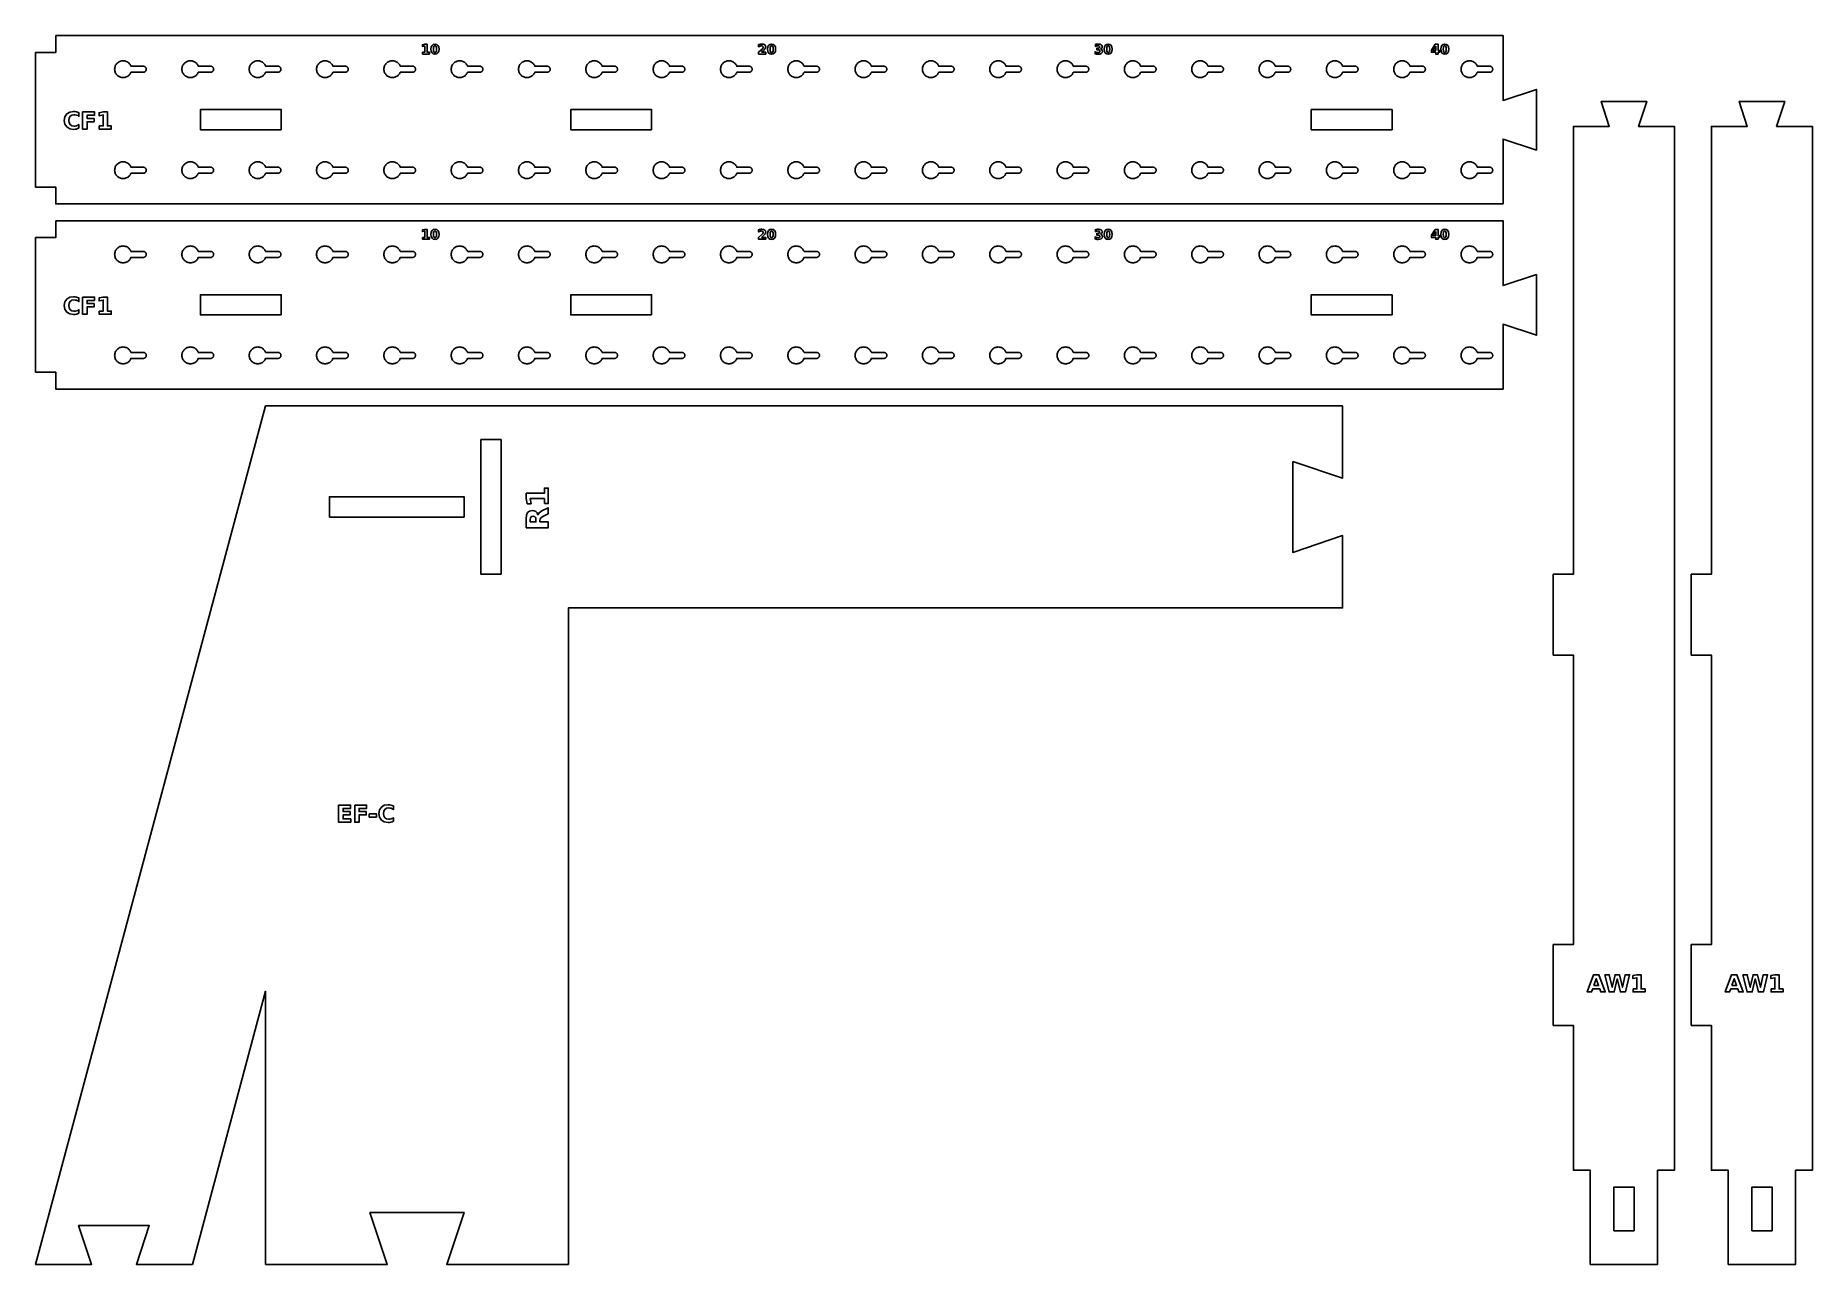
# Model space of a CAD drawing. Header units: millimetres. Extents: x 12 to 540, y 12 to 378.
import ezdxf

# ---------------------------------------------------------------- set-up
doc = ezdxf.new("R2010")
doc.units = ezdxf.units.MM
doc.layers.add('CUT', color=1, linetype='Continuous')
doc.layers.add('ENGRAVE', color=5, linetype='Continuous')

msp = doc.modelspace()

# ---------------------------------------------------------------- linework, layer by layer
at = {"layer": 'CUT', "color": 1}
for points in [[(18.5, 377.5), (448.5, 377.5), (448.5, 358.24), (458.4, 361.5), (458.4, 343.5), (448.5, 346.76), (448.5, 327.5), (18.5, 327.5), (18.5, 332.5), (12.5, 332.5), (12.5, 372.5), (18.5, 372.5)], [(40.43, 365.91), (40.58, 366.11), (40.7, 366.32), (40.81, 366.54), (40.83, 366.6), (44.5, 366.6), (44.59, 366.6), (44.68, 366.62), (44.76, 366.64), (44.84, 366.67), (44.92, 366.71), (45, 366.75), (45.07, 366.8), (45.14, 366.86), (45.2, 366.93), (45.25, 367), (45.29, 367.08), (45.33, 367.16), (45.36, 367.24), (45.38, 367.32), (45.4, 367.41), (45.4, 367.5), (45.4, 367.59), (45.38, 367.68), (45.36, 367.76), (45.33, 367.84), (45.29, 367.92), (45.25, 368), (45.2, 368.07), (45.14, 368.14), (45.07, 368.2), (45, 368.25), (44.92, 368.29), (44.84, 368.33), (44.76, 368.36), (44.68, 368.38), (44.59, 368.4), (44.5, 368.4), (40.83, 368.4), (40.81, 368.46), (40.7, 368.68), (40.58, 368.89), (40.43, 369.09), (40.27, 369.27), (40.09, 369.43), (39.89, 369.58), (39.68, 369.7), (39.46, 369.81), (39.23, 369.89), (38.99, 369.95), (38.75, 369.99), (38.5, 370), (38.25, 369.99), (38.01, 369.95), (37.77, 369.89), (37.54, 369.81), (37.32, 369.7), (37.11, 369.58), (36.91, 369.43), (36.73, 369.27), (36.57, 369.09), (36.42, 368.89), (36.3, 368.68), (36.19, 368.46), (36.11, 368.23), (36.05, 367.99), (36.01, 367.75), (36, 367.5), (36.01, 367.25), (36.05, 367.01), (36.11, 366.77), (36.19, 366.54), (36.3, 366.32), (36.42, 366.11), (36.57, 365.91), (36.73, 365.73), (36.91, 365.57), (37.11, 365.42), (37.32, 365.3), (37.54, 365.19), (37.77, 365.11), (38.01, 365.05), (38.25, 365.01), (38.5, 365), (38.75, 365.01), (38.99, 365.05), (39.23, 365.11), (39.46, 365.19), (39.68, 365.3), (39.89, 365.42), (40.09, 365.57), (40.27, 365.73)], [(60.43, 365.91), (60.58, 366.11), (60.7, 366.32), (60.81, 366.54), (60.83, 366.6), (64.5, 366.6), (64.59, 366.6), (64.68, 366.62), (64.76, 366.64), (64.84, 366.67), (64.92, 366.71), (65, 366.75), (65.07, 366.8), (65.14, 366.86), (65.2, 366.93), (65.25, 367), (65.29, 367.08), (65.33, 367.16), (65.36, 367.24), (65.38, 367.32), (65.4, 367.41), (65.4, 367.5), (65.4, 367.59), (65.38, 367.68), (65.36, 367.76), (65.33, 367.84), (65.29, 367.92), (65.25, 368), (65.2, 368.07), (65.14, 368.14), (65.07, 368.2), (65, 368.25), (64.92, 368.29), (64.84, 368.33), (64.76, 368.36), (64.68, 368.38), (64.59, 368.4), (64.5, 368.4), (60.83, 368.4), (60.81, 368.46), (60.7, 368.68), (60.58, 368.89), (60.43, 369.09), (60.27, 369.27), (60.09, 369.43), (59.89, 369.58), (59.68, 369.7), (59.46, 369.81), (59.23, 369.89), (58.99, 369.95), (58.75, 369.99), (58.5, 370), (58.25, 369.99), (58.01, 369.95), (57.77, 369.89), (57.54, 369.81), (57.32, 369.7), (57.11, 369.58), (56.91, 369.43), (56.73, 369.27), (56.57, 369.09), (56.42, 368.89), (56.3, 368.68), (56.19, 368.46), (56.11, 368.23), (56.05, 367.99), (56.01, 367.75), (56, 367.5), (56.01, 367.25), (56.05, 367.01), (56.11, 366.77), (56.19, 366.54), (56.3, 366.32), (56.42, 366.11), (56.57, 365.91), (56.73, 365.73), (56.91, 365.57), (57.11, 365.42), (57.32, 365.3), (57.54, 365.19), (57.77, 365.11), (58.01, 365.05), (58.25, 365.01), (58.5, 365), (58.75, 365.01), (58.99, 365.05), (59.23, 365.11), (59.46, 365.19), (59.68, 365.3), (59.89, 365.42), (60.09, 365.57), (60.27, 365.73)], [(80.43, 365.91), (80.58, 366.11), (80.7, 366.32), (80.81, 366.54), (80.83, 366.6), (84.5, 366.6), (84.59, 366.6), (84.68, 366.62), (84.76, 366.64), (84.84, 366.67), (84.92, 366.71), (85, 366.75), (85.07, 366.8), (85.14, 366.86), (85.2, 366.93), (85.25, 367), (85.29, 367.08), (85.33, 367.16), (85.36, 367.24), (85.38, 367.32), (85.4, 367.41), (85.4, 367.5), (85.4, 367.59), (85.38, 367.68), (85.36, 367.76), (85.33, 367.84), (85.29, 367.92), (85.25, 368), (85.2, 368.07), (85.14, 368.14), (85.07, 368.2), (85, 368.25), (84.92, 368.29), (84.84, 368.33), (84.76, 368.36), (84.68, 368.38), (84.59, 368.4), (84.5, 368.4), (80.83, 368.4), (80.81, 368.46), (80.7, 368.68), (80.58, 368.89), (80.43, 369.09), (80.27, 369.27), (80.09, 369.43), (79.89, 369.58), (79.68, 369.7), (79.46, 369.81), (79.23, 369.89), (78.99, 369.95), (78.75, 369.99), (78.5, 370), (78.25, 369.99), (78.01, 369.95), (77.77, 369.89), (77.54, 369.81), (77.32, 369.7), (77.11, 369.58), (76.91, 369.43), (76.73, 369.27), (76.57, 369.09), (76.42, 368.89), (76.3, 368.68), (76.19, 368.46), (76.11, 368.23), (76.05, 367.99), (76.01, 367.75), (76, 367.5), (76.01, 367.25), (76.05, 367.01), (76.11, 366.77), (76.19, 366.54), (76.3, 366.32), (76.42, 366.11), (76.57, 365.91), (76.73, 365.73), (76.91, 365.57), (77.11, 365.42), (77.32, 365.3), (77.54, 365.19), (77.77, 365.11), (78.01, 365.05), (78.25, 365.01), (78.5, 365), (78.75, 365.01), (78.99, 365.05), (79.23, 365.11), (79.46, 365.19), (79.68, 365.3), (79.89, 365.42), (80.09, 365.57), (80.27, 365.73)], [(100.43, 365.91), (100.58, 366.11), (100.7, 366.32), (100.81, 366.54), (100.83, 366.6), (104.5, 366.6), (104.59, 366.6), (104.68, 366.62), (104.76, 366.64), (104.84, 366.67), (104.92, 366.71), (105, 366.75), (105.07, 366.8), (105.14, 366.86), (105.2, 366.93), (105.25, 367), (105.29, 367.08), (105.33, 367.16), (105.36, 367.24), (105.38, 367.32), (105.4, 367.41), (105.4, 367.5), (105.4, 367.59), (105.38, 367.68), (105.36, 367.76), (105.33, 367.84), (105.29, 367.92), (105.25, 368), (105.2, 368.07), (105.14, 368.14), (105.07, 368.2), (105, 368.25), (104.92, 368.29), (104.84, 368.33), (104.76, 368.36), (104.68, 368.38), (104.59, 368.4), (104.5, 368.4), (100.83, 368.4), (100.81, 368.46), (100.7, 368.68), (100.58, 368.89), (100.43, 369.09), (100.27, 369.27), (100.09, 369.43), (99.89, 369.58), (99.68, 369.7), (99.46, 369.81), (99.23, 369.89), (98.99, 369.95), (98.75, 369.99), (98.5, 370), (98.25, 369.99), (98.01, 369.95), (97.77, 369.89), (97.54, 369.81), (97.32, 369.7), (97.11, 369.58), (96.91, 369.43), (96.73, 369.27), (96.57, 369.09), (96.42, 368.89), (96.3, 368.68), (96.19, 368.46), (96.11, 368.23), (96.05, 367.99), (96.01, 367.75), (96, 367.5), (96.01, 367.25), (96.05, 367.01), (96.11, 366.77), (96.19, 366.54), (96.3, 366.32), (96.42, 366.11), (96.57, 365.91), (96.73, 365.73), (96.91, 365.57), (97.11, 365.42), (97.32, 365.3), (97.54, 365.19), (97.77, 365.11), (98.01, 365.05), (98.25, 365.01), (98.5, 365), (98.75, 365.01), (98.99, 365.05), (99.23, 365.11), (99.46, 365.19), (99.68, 365.3), (99.89, 365.42), (100.09, 365.57), (100.27, 365.73)], [(120.43, 365.91), (120.58, 366.11), (120.7, 366.32), (120.81, 366.54), (120.83, 366.6), (124.5, 366.6), (124.59, 366.6), (124.68, 366.62), (124.76, 366.64), (124.84, 366.67), (124.92, 366.71), (125, 366.75), (125.07, 366.8), (125.14, 366.86), (125.2, 366.93), (125.25, 367), (125.29, 367.08), (125.33, 367.16), (125.36, 367.24), (125.38, 367.32), (125.4, 367.41), (125.4, 367.5), (125.4, 367.59), (125.38, 367.68), (125.36, 367.76), (125.33, 367.84), (125.29, 367.92), (125.25, 368), (125.2, 368.07), (125.14, 368.14), (125.07, 368.2), (125, 368.25), (124.92, 368.29), (124.84, 368.33), (124.76, 368.36), (124.68, 368.38), (124.59, 368.4), (124.5, 368.4), (120.83, 368.4), (120.81, 368.46), (120.7, 368.68), (120.58, 368.89), (120.43, 369.09), (120.27, 369.27), (120.09, 369.43), (119.89, 369.58), (119.68, 369.7), (119.46, 369.81), (119.23, 369.89), (118.99, 369.95), (118.75, 369.99), (118.5, 370), (118.25, 369.99), (118.01, 369.95), (117.77, 369.89), (117.54, 369.81), (117.32, 369.7), (117.11, 369.58), (116.91, 369.43), (116.73, 369.27), (116.57, 369.09), (116.42, 368.89), (116.3, 368.68), (116.19, 368.46), (116.11, 368.23), (116.05, 367.99), (116.01, 367.75), (116, 367.5), (116.01, 367.25), (116.05, 367.01), (116.11, 366.77), (116.19, 366.54), (116.3, 366.32), (116.42, 366.11), (116.57, 365.91), (116.73, 365.73), (116.91, 365.57), (117.11, 365.42), (117.32, 365.3), (117.54, 365.19), (117.77, 365.11), (118.01, 365.05), (118.25, 365.01), (118.5, 365), (118.75, 365.01), (118.99, 365.05), (119.23, 365.11), (119.46, 365.19), (119.68, 365.3), (119.89, 365.42), (120.09, 365.57), (120.27, 365.73)], [(140.43, 365.91), (140.58, 366.11), (140.7, 366.32), (140.81, 366.54), (140.83, 366.6), (144.5, 366.6), (144.59, 366.6), (144.68, 366.62), (144.76, 366.64), (144.84, 366.67), (144.92, 366.71), (145, 366.75), (145.07, 366.8), (145.14, 366.86), (145.2, 366.93), (145.25, 367), (145.29, 367.08), (145.33, 367.16), (145.36, 367.24), (145.38, 367.32), (145.4, 367.41), (145.4, 367.5), (145.4, 367.59), (145.38, 367.68), (145.36, 367.76), (145.33, 367.84), (145.29, 367.92), (145.25, 368), (145.2, 368.07), (145.14, 368.14), (145.07, 368.2), (145, 368.25), (144.92, 368.29), (144.84, 368.33), (144.76, 368.36), (144.68, 368.38), (144.59, 368.4), (144.5, 368.4), (140.83, 368.4), (140.81, 368.46), (140.7, 368.68), (140.58, 368.89), (140.43, 369.09), (140.27, 369.27), (140.09, 369.43), (139.89, 369.58), (139.68, 369.7), (139.46, 369.81), (139.23, 369.89), (138.99, 369.95), (138.75, 369.99), (138.5, 370), (138.25, 369.99), (138.01, 369.95), (137.77, 369.89), (137.54, 369.81), (137.32, 369.7), (137.11, 369.58), (136.91, 369.43), (136.73, 369.27), (136.57, 369.09), (136.42, 368.89), (136.3, 368.68), (136.19, 368.46), (136.11, 368.23), (136.05, 367.99), (136.01, 367.75), (136, 367.5), (136.01, 367.25), (136.05, 367.01), (136.11, 366.77), (136.19, 366.54), (136.3, 366.32), (136.42, 366.11), (136.57, 365.91), (136.73, 365.73), (136.91, 365.57), (137.11, 365.42), (137.32, 365.3), (137.54, 365.19), (137.77, 365.11), (138.01, 365.05), (138.25, 365.01), (138.5, 365), (138.75, 365.01), (138.99, 365.05), (139.23, 365.11), (139.46, 365.19), (139.68, 365.3), (139.89, 365.42), (140.09, 365.57), (140.27, 365.73)], [(160.43, 365.91), (160.58, 366.11), (160.7, 366.32), (160.81, 366.54), (160.83, 366.6), (164.5, 366.6), (164.59, 366.6), (164.68, 366.62), (164.76, 366.64), (164.84, 366.67), (164.92, 366.71), (165, 366.75), (165.07, 366.8), (165.14, 366.86), (165.2, 366.93), (165.25, 367), (165.29, 367.08), (165.33, 367.16), (165.36, 367.24), (165.38, 367.32), (165.4, 367.41), (165.4, 367.5), (165.4, 367.59), (165.38, 367.68), (165.36, 367.76), (165.33, 367.84), (165.29, 367.92), (165.25, 368), (165.2, 368.07), (165.14, 368.14), (165.07, 368.2), (165, 368.25), (164.92, 368.29), (164.84, 368.33), (164.76, 368.36), (164.68, 368.38), (164.59, 368.4), (164.5, 368.4), (160.83, 368.4), (160.81, 368.46), (160.7, 368.68), (160.58, 368.89), (160.43, 369.09), (160.27, 369.27), (160.09, 369.43), (159.89, 369.58), (159.68, 369.7), (159.46, 369.81), (159.23, 369.89), (158.99, 369.95), (158.75, 369.99), (158.5, 370), (158.25, 369.99), (158.01, 369.95), (157.77, 369.89), (157.54, 369.81), (157.32, 369.7), (157.11, 369.58), (156.91, 369.43), (156.73, 369.27), (156.57, 369.09), (156.42, 368.89), (156.3, 368.68), (156.19, 368.46), (156.11, 368.23), (156.05, 367.99), (156.01, 367.75), (156, 367.5), (156.01, 367.25), (156.05, 367.01), (156.11, 366.77), (156.19, 366.54), (156.3, 366.32), (156.42, 366.11), (156.57, 365.91), (156.73, 365.73), (156.91, 365.57), (157.11, 365.42), (157.32, 365.3), (157.54, 365.19), (157.77, 365.11), (158.01, 365.05), (158.25, 365.01), (158.5, 365), (158.75, 365.01), (158.99, 365.05), (159.23, 365.11), (159.46, 365.19), (159.68, 365.3), (159.89, 365.42), (160.09, 365.57), (160.27, 365.73)], [(180.43, 365.91), (180.58, 366.11), (180.7, 366.32), (180.81, 366.54), (180.83, 366.6), (184.5, 366.6), (184.59, 366.6), (184.68, 366.62), (184.76, 366.64), (184.84, 366.67), (184.92, 366.71), (185, 366.75), (185.07, 366.8), (185.14, 366.86), (185.2, 366.93), (185.25, 367), (185.29, 367.08), (185.33, 367.16), (185.36, 367.24), (185.38, 367.32), (185.4, 367.41), (185.4, 367.5), (185.4, 367.59), (185.38, 367.68), (185.36, 367.76), (185.33, 367.84), (185.29, 367.92), (185.25, 368), (185.2, 368.07), (185.14, 368.14), (185.07, 368.2), (185, 368.25), (184.92, 368.29), (184.84, 368.33), (184.76, 368.36), (184.68, 368.38), (184.59, 368.4), (184.5, 368.4), (180.83, 368.4), (180.81, 368.46), (180.7, 368.68), (180.58, 368.89), (180.43, 369.09), (180.27, 369.27), (180.09, 369.43), (179.89, 369.58), (179.68, 369.7), (179.46, 369.81), (179.23, 369.89), (178.99, 369.95), (178.75, 369.99), (178.5, 370), (178.25, 369.99), (178.01, 369.95), (177.77, 369.89), (177.54, 369.81), (177.32, 369.7), (177.11, 369.58), (176.91, 369.43), (176.73, 369.27), (176.57, 369.09), (176.42, 368.89), (176.3, 368.68), (176.19, 368.46), (176.11, 368.23), (176.05, 367.99), (176.01, 367.75), (176, 367.5), (176.01, 367.25), (176.05, 367.01), (176.11, 366.77), (176.19, 366.54), (176.3, 366.32), (176.42, 366.11), (176.57, 365.91), (176.73, 365.73), (176.91, 365.57), (177.11, 365.42), (177.32, 365.3), (177.54, 365.19), (177.77, 365.11), (178.01, 365.05), (178.25, 365.01), (178.5, 365), (178.75, 365.01), (178.99, 365.05), (179.23, 365.11), (179.46, 365.19), (179.68, 365.3), (179.89, 365.42), (180.09, 365.57), (180.27, 365.73)], [(200.43, 365.91), (200.58, 366.11), (200.7, 366.32), (200.81, 366.54), (200.83, 366.6), (204.5, 366.6), (204.59, 366.6), (204.68, 366.62), (204.76, 366.64), (204.84, 366.67), (204.92, 366.71), (205, 366.75), (205.07, 366.8), (205.14, 366.86), (205.2, 366.93), (205.25, 367), (205.29, 367.08), (205.33, 367.16), (205.36, 367.24), (205.38, 367.32), (205.4, 367.41), (205.4, 367.5), (205.4, 367.59), (205.38, 367.68), (205.36, 367.76), (205.33, 367.84), (205.29, 367.92), (205.25, 368), (205.2, 368.07), (205.14, 368.14), (205.07, 368.2), (205, 368.25), (204.92, 368.29), (204.84, 368.33), (204.76, 368.36), (204.68, 368.38), (204.59, 368.4), (204.5, 368.4), (200.83, 368.4), (200.81, 368.46), (200.7, 368.68), (200.58, 368.89), (200.43, 369.09), (200.27, 369.27), (200.09, 369.43), (199.89, 369.58), (199.68, 369.7), (199.46, 369.81), (199.23, 369.89), (198.99, 369.95), (198.75, 369.99), (198.5, 370), (198.25, 369.99), (198.01, 369.95), (197.77, 369.89), (197.54, 369.81), (197.32, 369.7), (197.11, 369.58), (196.91, 369.43), (196.73, 369.27), (196.57, 369.09), (196.42, 368.89), (196.3, 368.68), (196.19, 368.46), (196.11, 368.23), (196.05, 367.99), (196.01, 367.75), (196, 367.5), (196.01, 367.25), (196.05, 367.01), (196.11, 366.77), (196.19, 366.54), (196.3, 366.32), (196.42, 366.11), (196.57, 365.91), (196.73, 365.73), (196.91, 365.57), (197.11, 365.42), (197.32, 365.3), (197.54, 365.19), (197.77, 365.11), (198.01, 365.05), (198.25, 365.01), (198.5, 365), (198.75, 365.01), (198.99, 365.05), (199.23, 365.11), (199.46, 365.19), (199.68, 365.3), (199.89, 365.42), (200.09, 365.57), (200.27, 365.73)], [(220.27, 365.73), (220.43, 365.91), (220.58, 366.11), (220.7, 366.32), (220.81, 366.54), (220.83, 366.6), (224.5, 366.6), (224.59, 366.6), (224.68, 366.62), (224.76, 366.64), (224.84, 366.67), (224.92, 366.71), (225, 366.75), (225.07, 366.8), (225.14, 366.86), (225.2, 366.93), (225.25, 367), (225.29, 367.08), (225.33, 367.16), (225.36, 367.24), (225.38, 367.32), (225.4, 367.41), (225.4, 367.5), (225.4, 367.59), (225.38, 367.68), (225.36, 367.76), (225.33, 367.84), (225.29, 367.92), (225.25, 368), (225.2, 368.07), (225.14, 368.14), (225.07, 368.2), (225, 368.25), (224.92, 368.29), (224.84, 368.33), (224.76, 368.36), (224.68, 368.38), (224.59, 368.4), (224.5, 368.4), (220.83, 368.4), (220.81, 368.46), (220.7, 368.68), (220.58, 368.89), (220.43, 369.09), (220.27, 369.27), (220.09, 369.43), (219.89, 369.58), (219.68, 369.7), (219.46, 369.81), (219.23, 369.89), (218.99, 369.95), (218.75, 369.99), (218.5, 370), (218.25, 369.99), (218.01, 369.95), (217.77, 369.89), (217.54, 369.81), (217.32, 369.7), (217.11, 369.58), (216.91, 369.43), (216.73, 369.27), (216.57, 369.09), (216.42, 368.89), (216.3, 368.68), (216.19, 368.46), (216.11, 368.23), (216.05, 367.99), (216.01, 367.75), (216, 367.5), (216.01, 367.25), (216.05, 367.01), (216.11, 366.77), (216.19, 366.54), (216.3, 366.32), (216.42, 366.11), (216.57, 365.91), (216.73, 365.73), (216.91, 365.57), (217.11, 365.42), (217.32, 365.3), (217.54, 365.19), (217.77, 365.11), (218.01, 365.05), (218.25, 365.01), (218.5, 365), (218.75, 365.01), (218.99, 365.05), (219.23, 365.11), (219.46, 365.19), (219.68, 365.3), (219.89, 365.42), (220.09, 365.57)], [(240.27, 365.73), (240.43, 365.91), (240.58, 366.11), (240.7, 366.32), (240.81, 366.54), (240.83, 366.6), (244.5, 366.6), (244.59, 366.6), (244.68, 366.62), (244.76, 366.64), (244.84, 366.67), (244.92, 366.71), (245, 366.75), (245.07, 366.8), (245.14, 366.86), (245.2, 366.93), (245.25, 367), (245.29, 367.08), (245.33, 367.16), (245.36, 367.24), (245.38, 367.32), (245.4, 367.41), (245.4, 367.5), (245.4, 367.59), (245.38, 367.68), (245.36, 367.76), (245.33, 367.84), (245.29, 367.92), (245.25, 368), (245.2, 368.07), (245.14, 368.14), (245.07, 368.2), (245, 368.25), (244.92, 368.29), (244.84, 368.33), (244.76, 368.36), (244.68, 368.38), (244.59, 368.4), (244.5, 368.4), (240.83, 368.4), (240.81, 368.46), (240.7, 368.68), (240.58, 368.89), (240.43, 369.09), (240.27, 369.27), (240.09, 369.43), (239.89, 369.58), (239.68, 369.7), (239.46, 369.81), (239.23, 369.89), (238.99, 369.95), (238.75, 369.99), (238.5, 370), (238.25, 369.99), (238.01, 369.95), (237.77, 369.89), (237.54, 369.81), (237.32, 369.7), (237.11, 369.58), (236.91, 369.43), (236.73, 369.27), (236.57, 369.09), (236.42, 368.89), (236.3, 368.68), (236.19, 368.46), (236.11, 368.23), (236.05, 367.99), (236.01, 367.75), (236, 367.5), (236.01, 367.25), (236.05, 367.01), (236.11, 366.77), (236.19, 366.54), (236.3, 366.32), (236.42, 366.11), (236.57, 365.91), (236.73, 365.73), (236.91, 365.57), (237.11, 365.42), (237.32, 365.3), (237.54, 365.19), (237.77, 365.11), (238.01, 365.05), (238.25, 365.01), (238.5, 365), (238.75, 365.01), (238.99, 365.05), (239.23, 365.11), (239.46, 365.19), (239.68, 365.3), (239.89, 365.42), (240.09, 365.57)], [(260.43, 365.91), (260.58, 366.11), (260.7, 366.32), (260.81, 366.54), (260.83, 366.6), (264.5, 366.6), (264.59, 366.6), (264.68, 366.62), (264.76, 366.64), (264.84, 366.67), (264.92, 366.71), (265, 366.75), (265.07, 366.8), (265.14, 366.86), (265.2, 366.93), (265.25, 367), (265.29, 367.08), (265.33, 367.16), (265.36, 367.24), (265.38, 367.32), (265.4, 367.41), (265.4, 367.5), (265.4, 367.59), (265.38, 367.68), (265.36, 367.76), (265.33, 367.84), (265.29, 367.92), (265.25, 368), (265.2, 368.07), (265.14, 368.14), (265.07, 368.2), (265, 368.25), (264.92, 368.29), (264.84, 368.33), (264.76, 368.36), (264.68, 368.38), (264.59, 368.4), (264.5, 368.4), (260.83, 368.4), (260.81, 368.46), (260.7, 368.68), (260.58, 368.89), (260.43, 369.09), (260.27, 369.27), (260.09, 369.43), (259.89, 369.58), (259.68, 369.7), (259.46, 369.81), (259.23, 369.89), (258.99, 369.95), (258.75, 369.99), (258.5, 370), (258.25, 369.99), (258.01, 369.95), (257.77, 369.89), (257.54, 369.81), (257.32, 369.7), (257.11, 369.58), (256.91, 369.43), (256.73, 369.27), (256.57, 369.09), (256.42, 368.89), (256.3, 368.68), (256.19, 368.46), (256.11, 368.23), (256.05, 367.99), (256.01, 367.75), (256, 367.5), (256.01, 367.25), (256.05, 367.01), (256.11, 366.77), (256.19, 366.54), (256.3, 366.32), (256.42, 366.11), (256.57, 365.91), (256.73, 365.73), (256.91, 365.57), (257.11, 365.42), (257.32, 365.3), (257.54, 365.19), (257.77, 365.11), (258.01, 365.05), (258.25, 365.01), (258.5, 365), (258.75, 365.01), (258.99, 365.05), (259.23, 365.11), (259.46, 365.19), (259.68, 365.3), (259.89, 365.42), (260.09, 365.57), (260.27, 365.73)], [(280.43, 365.91), (280.58, 366.11), (280.7, 366.32), (280.81, 366.54), (280.83, 366.6), (284.5, 366.6), (284.59, 366.6), (284.68, 366.62), (284.76, 366.64), (284.84, 366.67), (284.92, 366.71), (285, 366.75), (285.07, 366.8), (285.14, 366.86), (285.2, 366.93), (285.25, 367), (285.29, 367.08), (285.33, 367.16), (285.36, 367.24), (285.38, 367.32), (285.4, 367.41), (285.4, 367.5), (285.4, 367.59), (285.38, 367.68), (285.36, 367.76), (285.33, 367.84), (285.29, 367.92), (285.25, 368), (285.2, 368.07), (285.14, 368.14), (285.07, 368.2), (285, 368.25), (284.92, 368.29), (284.84, 368.33), (284.76, 368.36), (284.68, 368.38), (284.59, 368.4), (284.5, 368.4), (280.83, 368.4), (280.81, 368.46), (280.7, 368.68), (280.58, 368.89), (280.43, 369.09), (280.27, 369.27), (280.09, 369.43), (279.89, 369.58), (279.68, 369.7), (279.46, 369.81), (279.23, 369.89), (278.99, 369.95), (278.75, 369.99), (278.5, 370), (278.25, 369.99), (278.01, 369.95), (277.77, 369.89), (277.54, 369.81), (277.32, 369.7), (277.11, 369.58), (276.91, 369.43), (276.73, 369.27), (276.57, 369.09), (276.42, 368.89), (276.3, 368.68), (276.19, 368.46), (276.11, 368.23), (276.05, 367.99), (276.01, 367.75), (276, 367.5), (276.01, 367.25), (276.05, 367.01), (276.11, 366.77), (276.19, 366.54), (276.3, 366.32), (276.42, 366.11), (276.57, 365.91), (276.73, 365.73), (276.91, 365.57), (277.11, 365.42), (277.32, 365.3), (277.54, 365.19), (277.77, 365.11), (278.01, 365.05), (278.25, 365.01), (278.5, 365), (278.75, 365.01), (278.99, 365.05), (279.23, 365.11), (279.46, 365.19), (279.68, 365.3), (279.89, 365.42), (280.09, 365.57), (280.27, 365.73)], [(300.43, 365.91), (300.58, 366.11), (300.7, 366.32), (300.81, 366.54), (300.83, 366.6), (304.5, 366.6), (304.59, 366.6), (304.68, 366.62), (304.76, 366.64), (304.84, 366.67), (304.92, 366.71), (305, 366.75), (305.07, 366.8), (305.14, 366.86), (305.2, 366.93), (305.25, 367), (305.29, 367.08), (305.33, 367.16), (305.36, 367.24), (305.38, 367.32), (305.4, 367.41), (305.4, 367.5), (305.4, 367.59), (305.38, 367.68), (305.36, 367.76), (305.33, 367.84), (305.29, 367.92), (305.25, 368), (305.2, 368.07), (305.14, 368.14), (305.07, 368.2), (305, 368.25), (304.92, 368.29), (304.84, 368.33), (304.76, 368.36), (304.68, 368.38), (304.59, 368.4), (304.5, 368.4), (300.83, 368.4), (300.81, 368.46), (300.7, 368.68), (300.58, 368.89), (300.43, 369.09), (300.27, 369.27), (300.09, 369.43), (299.89, 369.58), (299.68, 369.7), (299.46, 369.81), (299.23, 369.89), (298.99, 369.95), (298.75, 369.99), (298.5, 370), (298.25, 369.99), (298.01, 369.95), (297.77, 369.89), (297.54, 369.81), (297.32, 369.7), (297.11, 369.58), (296.91, 369.43), (296.73, 369.27), (296.57, 369.09), (296.42, 368.89), (296.3, 368.68), (296.19, 368.46), (296.11, 368.23), (296.05, 367.99), (296.01, 367.75), (296, 367.5), (296.01, 367.25), (296.05, 367.01), (296.11, 366.77), (296.19, 366.54), (296.3, 366.32), (296.42, 366.11), (296.57, 365.91), (296.73, 365.73), (296.91, 365.57), (297.11, 365.42), (297.32, 365.3), (297.54, 365.19), (297.77, 365.11), (298.01, 365.05), (298.25, 365.01), (298.5, 365), (298.75, 365.01), (298.99, 365.05), (299.23, 365.11), (299.46, 365.19), (299.68, 365.3), (299.89, 365.42), (300.09, 365.57), (300.27, 365.73)], [(320.27, 365.73), (320.43, 365.91), (320.58, 366.11), (320.7, 366.32), (320.81, 366.54), (320.83, 366.6), (324.5, 366.6), (324.59, 366.6), (324.68, 366.62), (324.76, 366.64), (324.84, 366.67), (324.92, 366.71), (325, 366.75), (325.07, 366.8), (325.14, 366.86), (325.2, 366.93), (325.25, 367), (325.29, 367.08), (325.33, 367.16), (325.36, 367.24), (325.38, 367.32), (325.4, 367.41), (325.4, 367.5), (325.4, 367.59), (325.38, 367.68), (325.36, 367.76), (325.33, 367.84), (325.29, 367.92), (325.25, 368), (325.2, 368.07), (325.14, 368.14), (325.07, 368.2), (325, 368.25), (324.92, 368.29), (324.84, 368.33), (324.76, 368.36), (324.68, 368.38), (324.59, 368.4), (324.5, 368.4), (320.83, 368.4), (320.81, 368.46), (320.7, 368.68), (320.58, 368.89), (320.43, 369.09), (320.27, 369.27), (320.09, 369.43), (319.89, 369.58), (319.68, 369.7), (319.46, 369.81), (319.23, 369.89), (318.99, 369.95), (318.75, 369.99), (318.5, 370), (318.25, 369.99), (318.01, 369.95), (317.77, 369.89), (317.54, 369.81), (317.32, 369.7), (317.11, 369.58), (316.91, 369.43), (316.73, 369.27), (316.57, 369.09), (316.42, 368.89), (316.3, 368.68), (316.19, 368.46), (316.11, 368.23), (316.05, 367.99), (316.01, 367.75), (316, 367.5), (316.01, 367.25), (316.05, 367.01), (316.11, 366.77), (316.19, 366.54), (316.3, 366.32), (316.42, 366.11), (316.57, 365.91), (316.73, 365.73), (316.91, 365.57), (317.11, 365.42), (317.32, 365.3), (317.54, 365.19), (317.77, 365.11), (318.01, 365.05), (318.25, 365.01), (318.5, 365), (318.75, 365.01), (318.99, 365.05), (319.23, 365.11), (319.46, 365.19), (319.68, 365.3), (319.89, 365.42), (320.09, 365.57)], [(340.43, 365.91), (340.58, 366.11), (340.7, 366.32), (340.81, 366.54), (340.83, 366.6), (344.5, 366.6), (344.59, 366.6), (344.68, 366.62), (344.76, 366.64), (344.84, 366.67), (344.92, 366.71), (345, 366.75), (345.07, 366.8), (345.14, 366.86), (345.2, 366.93), (345.25, 367), (345.29, 367.08), (345.33, 367.16), (345.36, 367.24), (345.38, 367.32), (345.4, 367.41), (345.4, 367.5), (345.4, 367.59), (345.38, 367.68), (345.36, 367.76), (345.33, 367.84), (345.29, 367.92), (345.25, 368), (345.2, 368.07), (345.14, 368.14), (345.07, 368.2), (345, 368.25), (344.92, 368.29), (344.84, 368.33), (344.76, 368.36), (344.68, 368.38), (344.59, 368.4), (344.5, 368.4), (340.83, 368.4), (340.81, 368.46), (340.7, 368.68), (340.58, 368.89), (340.43, 369.09), (340.27, 369.27), (340.09, 369.43), (339.89, 369.58), (339.68, 369.7), (339.46, 369.81), (339.23, 369.89), (338.99, 369.95), (338.75, 369.99), (338.5, 370), (338.25, 369.99), (338.01, 369.95), (337.77, 369.89), (337.54, 369.81), (337.32, 369.7), (337.11, 369.58), (336.91, 369.43), (336.73, 369.27), (336.57, 369.09), (336.42, 368.89), (336.3, 368.68), (336.19, 368.46), (336.11, 368.23), (336.05, 367.99), (336.01, 367.75), (336, 367.5), (336.01, 367.25), (336.05, 367.01), (336.11, 366.77), (336.19, 366.54), (336.3, 366.32), (336.42, 366.11), (336.57, 365.91), (336.73, 365.73), (336.91, 365.57), (337.11, 365.42), (337.32, 365.3), (337.54, 365.19), (337.77, 365.11), (338.01, 365.05), (338.25, 365.01), (338.5, 365), (338.75, 365.01), (338.99, 365.05), (339.23, 365.11), (339.46, 365.19), (339.68, 365.3), (339.89, 365.42), (340.09, 365.57), (340.27, 365.73)], [(360.27, 365.73), (360.43, 365.91), (360.58, 366.11), (360.7, 366.32), (360.81, 366.54), (360.83, 366.6), (364.5, 366.6), (364.59, 366.6), (364.68, 366.62), (364.76, 366.64), (364.84, 366.67), (364.92, 366.71), (365, 366.75), (365.07, 366.8), (365.14, 366.86), (365.2, 366.93), (365.25, 367), (365.29, 367.08), (365.33, 367.16), (365.36, 367.24), (365.38, 367.32), (365.4, 367.41), (365.4, 367.5), (365.4, 367.59), (365.38, 367.68), (365.36, 367.76), (365.33, 367.84), (365.29, 367.92), (365.25, 368), (365.2, 368.07), (365.14, 368.14), (365.07, 368.2), (365, 368.25), (364.92, 368.29), (364.84, 368.33), (364.76, 368.36), (364.68, 368.38), (364.59, 368.4), (364.5, 368.4), (360.83, 368.4), (360.81, 368.46), (360.7, 368.68), (360.58, 368.89), (360.43, 369.09), (360.27, 369.27), (360.09, 369.43), (359.89, 369.58), (359.68, 369.7), (359.46, 369.81), (359.23, 369.89), (358.99, 369.95), (358.75, 369.99), (358.5, 370), (358.25, 369.99), (358.01, 369.95), (357.77, 369.89), (357.54, 369.81), (357.32, 369.7), (357.11, 369.58), (356.91, 369.43), (356.73, 369.27), (356.57, 369.09), (356.42, 368.89), (356.3, 368.68), (356.19, 368.46), (356.11, 368.23), (356.05, 367.99), (356.01, 367.75), (356, 367.5), (356.01, 367.25), (356.05, 367.01), (356.11, 366.77), (356.19, 366.54), (356.3, 366.32), (356.42, 366.11), (356.57, 365.91), (356.73, 365.73), (356.91, 365.57), (357.11, 365.42), (357.32, 365.3), (357.54, 365.19), (357.77, 365.11), (358.01, 365.05), (358.25, 365.01), (358.5, 365), (358.75, 365.01), (358.99, 365.05), (359.23, 365.11), (359.46, 365.19), (359.68, 365.3), (359.89, 365.42), (360.09, 365.57)], [(380.27, 365.73), (380.43, 365.91), (380.58, 366.11), (380.7, 366.32), (380.81, 366.54), (380.83, 366.6), (384.5, 366.6), (384.59, 366.6), (384.68, 366.62), (384.76, 366.64), (384.84, 366.67), (384.92, 366.71), (385, 366.75), (385.07, 366.8), (385.14, 366.86), (385.2, 366.93), (385.25, 367), (385.29, 367.08), (385.33, 367.16), (385.36, 367.24), (385.38, 367.32), (385.4, 367.41), (385.4, 367.5), (385.4, 367.59), (385.38, 367.68), (385.36, 367.76), (385.33, 367.84), (385.29, 367.92), (385.25, 368), (385.2, 368.07), (385.14, 368.14), (385.07, 368.2), (385, 368.25), (384.92, 368.29), (384.84, 368.33), (384.76, 368.36), (384.68, 368.38), (384.59, 368.4), (384.5, 368.4), (380.83, 368.4), (380.81, 368.46), (380.7, 368.68), (380.58, 368.89), (380.43, 369.09), (380.27, 369.27), (380.09, 369.43), (379.89, 369.58), (379.68, 369.7), (379.46, 369.81), (379.23, 369.89), (378.99, 369.95), (378.75, 369.99), (378.5, 370), (378.25, 369.99), (378.01, 369.95), (377.77, 369.89), (377.54, 369.81), (377.32, 369.7), (377.11, 369.58), (376.91, 369.43), (376.73, 369.27), (376.57, 369.09), (376.42, 368.89), (376.3, 368.68), (376.19, 368.46), (376.11, 368.23), (376.05, 367.99), (376.01, 367.75), (376, 367.5), (376.01, 367.25), (376.05, 367.01), (376.11, 366.77), (376.19, 366.54), (376.3, 366.32), (376.42, 366.11), (376.57, 365.91), (376.73, 365.73), (376.91, 365.57), (377.11, 365.42), (377.32, 365.3), (377.54, 365.19), (377.77, 365.11), (378.01, 365.05), (378.25, 365.01), (378.5, 365), (378.75, 365.01), (378.99, 365.05), (379.23, 365.11), (379.46, 365.19), (379.68, 365.3), (379.89, 365.42), (380.09, 365.57)], [(400.43, 365.91), (400.58, 366.11), (400.7, 366.32), (400.81, 366.54), (400.83, 366.6), (404.5, 366.6), (404.59, 366.6), (404.68, 366.62), (404.76, 366.64), (404.84, 366.67), (404.92, 366.71), (405, 366.75), (405.07, 366.8), (405.14, 366.86), (405.2, 366.93), (405.25, 367), (405.29, 367.08), (405.33, 367.16), (405.36, 367.24), (405.38, 367.32), (405.4, 367.41), (405.4, 367.5), (405.4, 367.59), (405.38, 367.68), (405.36, 367.76), (405.33, 367.84), (405.29, 367.92), (405.25, 368), (405.2, 368.07), (405.14, 368.14), (405.07, 368.2), (405, 368.25), (404.92, 368.29), (404.84, 368.33), (404.76, 368.36), (404.68, 368.38), (404.59, 368.4), (404.5, 368.4), (400.83, 368.4), (400.81, 368.46), (400.7, 368.68), (400.58, 368.89), (400.43, 369.09), (400.27, 369.27), (400.09, 369.43), (399.89, 369.58), (399.68, 369.7), (399.46, 369.81), (399.23, 369.89), (398.99, 369.95), (398.75, 369.99), (398.5, 370), (398.25, 369.99), (398.01, 369.95), (397.77, 369.89), (397.54, 369.81), (397.32, 369.7), (397.11, 369.58), (396.91, 369.43), (396.73, 369.27), (396.57, 369.09), (396.42, 368.89), (396.3, 368.68), (396.19, 368.46), (396.11, 368.23), (396.05, 367.99), (396.01, 367.75), (396, 367.5), (396.01, 367.25), (396.05, 367.01), (396.11, 366.77), (396.19, 366.54), (396.3, 366.32), (396.42, 366.11), (396.57, 365.91), (396.73, 365.73), (396.91, 365.57), (397.11, 365.42), (397.32, 365.3), (397.54, 365.19), (397.77, 365.11), (398.01, 365.05), (398.25, 365.01), (398.5, 365), (398.75, 365.01), (398.99, 365.05), (399.23, 365.11), (399.46, 365.19), (399.68, 365.3), (399.89, 365.42), (400.09, 365.57), (400.27, 365.73)], [(420.43, 365.91), (420.58, 366.11), (420.7, 366.32), (420.81, 366.54), (420.83, 366.6), (424.5, 366.6), (424.59, 366.6), (424.68, 366.62), (424.76, 366.64), (424.84, 366.67), (424.92, 366.71), (425, 366.75), (425.07, 366.8), (425.14, 366.86), (425.2, 366.93), (425.25, 367), (425.29, 367.08), (425.33, 367.16), (425.36, 367.24), (425.38, 367.32), (425.4, 367.41), (425.4, 367.5), (425.4, 367.59), (425.38, 367.68), (425.36, 367.76), (425.33, 367.84), (425.29, 367.92), (425.25, 368), (425.2, 368.07), (425.14, 368.14), (425.07, 368.2), (425, 368.25), (424.92, 368.29), (424.84, 368.33), (424.76, 368.36), (424.68, 368.38), (424.59, 368.4), (424.5, 368.4), (420.83, 368.4), (420.81, 368.46), (420.7, 368.68), (420.58, 368.89), (420.43, 369.09), (420.27, 369.27), (420.09, 369.43), (419.89, 369.58), (419.68, 369.7), (419.46, 369.81), (419.23, 369.89), (418.99, 369.95), (418.75, 369.99), (418.5, 370), (418.25, 369.99), (418.01, 369.95), (417.77, 369.89), (417.54, 369.81), (417.32, 369.7), (417.11, 369.58), (416.91, 369.43), (416.73, 369.27), (416.57, 369.09), (416.42, 368.89), (416.3, 368.68), (416.19, 368.46), (416.11, 368.23), (416.05, 367.99), (416.01, 367.75), (416, 367.5), (416.01, 367.25), (416.05, 367.01), (416.11, 366.77), (416.19, 366.54), (416.3, 366.32), (416.42, 366.11), (416.57, 365.91), (416.73, 365.73), (416.91, 365.57), (417.11, 365.42), (417.32, 365.3), (417.54, 365.19), (417.77, 365.11), (418.01, 365.05), (418.25, 365.01), (418.5, 365), (418.75, 365.01), (418.99, 365.05), (419.23, 365.11), (419.46, 365.19), (419.68, 365.3), (419.89, 365.42), (420.09, 365.57), (420.27, 365.73)], [(440.43, 365.91), (440.58, 366.11), (440.7, 366.32), (440.81, 366.54), (440.83, 366.6), (444.5, 366.6), (444.59, 366.6), (444.68, 366.62), (444.76, 366.64), (444.84, 366.67), (444.92, 366.71), (445, 366.75), (445.07, 366.8), (445.14, 366.86), (445.2, 366.93), (445.25, 367), (445.29, 367.08), (445.33, 367.16), (445.36, 367.24), (445.38, 367.32), (445.4, 367.41), (445.4, 367.5), (445.4, 367.59), (445.38, 367.68), (445.36, 367.76), (445.33, 367.84), (445.29, 367.92), (445.25, 368), (445.2, 368.07), (445.14, 368.14), (445.07, 368.2), (445, 368.25), (444.92, 368.29), (444.84, 368.33), (444.76, 368.36), (444.68, 368.38), (444.59, 368.4), (444.5, 368.4), (440.83, 368.4), (440.81, 368.46), (440.7, 368.68), (440.58, 368.89), (440.43, 369.09), (440.27, 369.27), (440.09, 369.43), (439.89, 369.58), (439.68, 369.7), (439.46, 369.81), (439.23, 369.89), (438.99, 369.95), (438.75, 369.99), (438.5, 370), (438.25, 369.99), (438.01, 369.95), (437.77, 369.89), (437.54, 369.81), (437.32, 369.7), (437.11, 369.58), (436.91, 369.43), (436.73, 369.27), (436.57, 369.09), (436.42, 368.89), (436.3, 368.68), (436.19, 368.46), (436.11, 368.23), (436.05, 367.99), (436.01, 367.75), (436, 367.5), (436.01, 367.25), (436.05, 367.01), (436.11, 366.77), (436.19, 366.54), (436.3, 366.32), (436.42, 366.11), (436.57, 365.91), (436.73, 365.73), (436.91, 365.57), (437.11, 365.42), (437.32, 365.3), (437.54, 365.19), (437.77, 365.11), (438.01, 365.05), (438.25, 365.01), (438.5, 365), (438.75, 365.01), (438.99, 365.05), (439.23, 365.11), (439.46, 365.19), (439.68, 365.3), (439.89, 365.42), (440.09, 365.57), (440.27, 365.73)], [(85.5, 349.5), (85.5, 355.5), (61.5, 355.5), (61.5, 349.5)], [(195.5, 349.5), (195.5, 355.5), (171.5, 355.5), (171.5, 349.5)], [(415.5, 355.5), (391.5, 355.5), (391.5, 349.5), (415.5, 349.5)], [(463.4, 83.5), (463.4, 107.5), (469.4, 107.5), (469.4, 193.5), (463.4, 193.5), (463.4, 217.5), (469.4, 217.5), (469.4, 350.5), (480.05, 350.5), (477.65, 357.93), (491.15, 357.93), (488.75, 350.5), (499.4, 350.5), (499.4, 40.5), (494.4, 40.5), (494.4, 12.5), (474.4, 12.5), (474.4, 40.5), (469.4, 40.5), (469.4, 83.5)], [(504.4, 83.5), (504.4, 107.5), (510.4, 107.5), (510.4, 193.5), (504.4, 193.5), (504.4, 217.5), (510.4, 217.5), (510.4, 350.5), (521.05, 350.5), (518.65, 357.93), (532.15, 357.93), (529.75, 350.5), (540.4, 350.5), (540.4, 40.5), (535.4, 40.5), (535.4, 12.5), (515.4, 12.5), (515.4, 40.5), (510.4, 40.5), (510.4, 83.5)], [(40.43, 335.91), (40.58, 336.11), (40.7, 336.32), (40.81, 336.54), (40.83, 336.6), (44.5, 336.6), (44.59, 336.6), (44.68, 336.62), (44.76, 336.64), (44.84, 336.67), (44.92, 336.71), (45, 336.75), (45.07, 336.8), (45.14, 336.86), (45.2, 336.93), (45.25, 337), (45.29, 337.08), (45.33, 337.16), (45.36, 337.24), (45.38, 337.32), (45.4, 337.41), (45.4, 337.5), (45.4, 337.59), (45.38, 337.68), (45.36, 337.76), (45.33, 337.84), (45.29, 337.92), (45.25, 338), (45.2, 338.07), (45.14, 338.14), (45.07, 338.2), (45, 338.25), (44.92, 338.29), (44.84, 338.33), (44.76, 338.36), (44.68, 338.38), (44.59, 338.4), (44.5, 338.4), (40.83, 338.4), (40.81, 338.46), (40.7, 338.68), (40.58, 338.89), (40.43, 339.09), (40.27, 339.27), (40.09, 339.43), (39.89, 339.58), (39.68, 339.7), (39.46, 339.81), (39.23, 339.89), (38.99, 339.95), (38.75, 339.99), (38.5, 340), (38.25, 339.99), (38.01, 339.95), (37.77, 339.89), (37.54, 339.81), (37.32, 339.7), (37.11, 339.58), (36.91, 339.43), (36.73, 339.27), (36.57, 339.09), (36.42, 338.89), (36.3, 338.68), (36.19, 338.46), (36.11, 338.23), (36.05, 337.99), (36.01, 337.75), (36, 337.5), (36.01, 337.25), (36.05, 337.01), (36.11, 336.77), (36.19, 336.54), (36.3, 336.32), (36.42, 336.11), (36.57, 335.91), (36.73, 335.73), (36.91, 335.57), (37.11, 335.42), (37.32, 335.3), (37.54, 335.19), (37.77, 335.11), (38.01, 335.05), (38.25, 335.01), (38.5, 335), (38.75, 335.01), (38.99, 335.05), (39.23, 335.11), (39.46, 335.19), (39.68, 335.3), (39.89, 335.42), (40.09, 335.57), (40.27, 335.73)], [(60.43, 335.91), (60.58, 336.11), (60.7, 336.32), (60.81, 336.54), (60.83, 336.6), (64.5, 336.6), (64.59, 336.6), (64.68, 336.62), (64.76, 336.64), (64.84, 336.67), (64.92, 336.71), (65, 336.75), (65.07, 336.8), (65.14, 336.86), (65.2, 336.93), (65.25, 337), (65.29, 337.08), (65.33, 337.16), (65.36, 337.24), (65.38, 337.32), (65.4, 337.41), (65.4, 337.5), (65.4, 337.59), (65.38, 337.68), (65.36, 337.76), (65.33, 337.84), (65.29, 337.92), (65.25, 338), (65.2, 338.07), (65.14, 338.14), (65.07, 338.2), (65, 338.25), (64.92, 338.29), (64.84, 338.33), (64.76, 338.36), (64.68, 338.38), (64.59, 338.4), (64.5, 338.4), (60.83, 338.4), (60.81, 338.46), (60.7, 338.68), (60.58, 338.89), (60.43, 339.09), (60.27, 339.27), (60.09, 339.43), (59.89, 339.58), (59.68, 339.7), (59.46, 339.81), (59.23, 339.89), (58.99, 339.95), (58.75, 339.99), (58.5, 340), (58.25, 339.99), (58.01, 339.95), (57.77, 339.89), (57.54, 339.81), (57.32, 339.7), (57.11, 339.58), (56.91, 339.43), (56.73, 339.27), (56.57, 339.09), (56.42, 338.89), (56.3, 338.68), (56.19, 338.46), (56.11, 338.23), (56.05, 337.99), (56.01, 337.75), (56, 337.5), (56.01, 337.25), (56.05, 337.01), (56.11, 336.77), (56.19, 336.54), (56.3, 336.32), (56.42, 336.11), (56.57, 335.91), (56.73, 335.73), (56.91, 335.57), (57.11, 335.42), (57.32, 335.3), (57.54, 335.19), (57.77, 335.11), (58.01, 335.05), (58.25, 335.01), (58.5, 335), (58.75, 335.01), (58.99, 335.05), (59.23, 335.11), (59.46, 335.19), (59.68, 335.3), (59.89, 335.42), (60.09, 335.57), (60.27, 335.73)], [(80.43, 335.91), (80.58, 336.11), (80.7, 336.32), (80.81, 336.54), (80.83, 336.6), (84.5, 336.6), (84.59, 336.6), (84.68, 336.62), (84.76, 336.64), (84.84, 336.67), (84.92, 336.71), (85, 336.75), (85.07, 336.8), (85.14, 336.86), (85.2, 336.93), (85.25, 337), (85.29, 337.08), (85.33, 337.16), (85.36, 337.24), (85.38, 337.32), (85.4, 337.41), (85.4, 337.5), (85.4, 337.59), (85.38, 337.68), (85.36, 337.76), (85.33, 337.84), (85.29, 337.92), (85.25, 338), (85.2, 338.07), (85.14, 338.14), (85.07, 338.2), (85, 338.25), (84.92, 338.29), (84.84, 338.33), (84.76, 338.36), (84.68, 338.38), (84.59, 338.4), (84.5, 338.4), (80.83, 338.4), (80.81, 338.46), (80.7, 338.68), (80.58, 338.89), (80.43, 339.09), (80.27, 339.27), (80.09, 339.43), (79.89, 339.58), (79.68, 339.7), (79.46, 339.81), (79.23, 339.89), (78.99, 339.95), (78.75, 339.99), (78.5, 340), (78.25, 339.99), (78.01, 339.95), (77.77, 339.89), (77.54, 339.81), (77.32, 339.7), (77.11, 339.58), (76.91, 339.43), (76.73, 339.27), (76.57, 339.09), (76.42, 338.89), (76.3, 338.68), (76.19, 338.46), (76.11, 338.23), (76.05, 337.99), (76.01, 337.75), (76, 337.5), (76.01, 337.25), (76.05, 337.01), (76.11, 336.77), (76.19, 336.54), (76.3, 336.32), (76.42, 336.11), (76.57, 335.91), (76.73, 335.73), (76.91, 335.57), (77.11, 335.42), (77.32, 335.3), (77.54, 335.19), (77.77, 335.11), (78.01, 335.05), (78.25, 335.01), (78.5, 335), (78.75, 335.01), (78.99, 335.05), (79.23, 335.11), (79.46, 335.19), (79.68, 335.3), (79.89, 335.42), (80.09, 335.57), (80.27, 335.73)], [(100.43, 335.91), (100.58, 336.11), (100.7, 336.32), (100.81, 336.54), (100.83, 336.6), (104.5, 336.6), (104.59, 336.6), (104.68, 336.62), (104.76, 336.64), (104.84, 336.67), (104.92, 336.71), (105, 336.75), (105.07, 336.8), (105.14, 336.86), (105.2, 336.93), (105.25, 337), (105.29, 337.08), (105.33, 337.16), (105.36, 337.24), (105.38, 337.32), (105.4, 337.41), (105.4, 337.5), (105.4, 337.59), (105.38, 337.68), (105.36, 337.76), (105.33, 337.84), (105.29, 337.92), (105.25, 338), (105.2, 338.07), (105.14, 338.14), (105.07, 338.2), (105, 338.25), (104.92, 338.29), (104.84, 338.33), (104.76, 338.36), (104.68, 338.38), (104.59, 338.4), (104.5, 338.4), (100.83, 338.4), (100.81, 338.46), (100.7, 338.68), (100.58, 338.89), (100.43, 339.09), (100.27, 339.27), (100.09, 339.43), (99.89, 339.58), (99.68, 339.7), (99.46, 339.81), (99.23, 339.89), (98.99, 339.95), (98.75, 339.99), (98.5, 340), (98.25, 339.99), (98.01, 339.95), (97.77, 339.89), (97.54, 339.81), (97.32, 339.7), (97.11, 339.58), (96.91, 339.43), (96.73, 339.27), (96.57, 339.09), (96.42, 338.89), (96.3, 338.68), (96.19, 338.46), (96.11, 338.23), (96.05, 337.99), (96.01, 337.75), (96, 337.5), (96.01, 337.25), (96.05, 337.01), (96.11, 336.77), (96.19, 336.54), (96.3, 336.32), (96.42, 336.11), (96.57, 335.91), (96.73, 335.73), (96.91, 335.57), (97.11, 335.42), (97.32, 335.3), (97.54, 335.19), (97.77, 335.11), (98.01, 335.05), (98.25, 335.01), (98.5, 335), (98.75, 335.01), (98.99, 335.05), (99.23, 335.11), (99.46, 335.19), (99.68, 335.3), (99.89, 335.42), (100.09, 335.57), (100.27, 335.73)], [(120.27, 335.73), (120.43, 335.91), (120.58, 336.11), (120.7, 336.32), (120.81, 336.54), (120.83, 336.6), (124.5, 336.6), (124.59, 336.6), (124.68, 336.62), (124.76, 336.64), (124.84, 336.67), (124.92, 336.71), (125, 336.75), (125.07, 336.8), (125.14, 336.86), (125.2, 336.93), (125.25, 337), (125.29, 337.08), (125.33, 337.16), (125.36, 337.24), (125.38, 337.32), (125.4, 337.41), (125.4, 337.5), (125.4, 337.59), (125.38, 337.68), (125.36, 337.76), (125.33, 337.84), (125.29, 337.92), (125.25, 338), (125.2, 338.07), (125.14, 338.14), (125.07, 338.2), (125, 338.25), (124.92, 338.29), (124.84, 338.33), (124.76, 338.36), (124.68, 338.38), (124.59, 338.4), (124.5, 338.4), (120.83, 338.4), (120.81, 338.46), (120.7, 338.68), (120.58, 338.89), (120.43, 339.09), (120.27, 339.27), (120.09, 339.43), (119.89, 339.58), (119.68, 339.7), (119.46, 339.81), (119.23, 339.89), (118.99, 339.95), (118.75, 339.99), (118.5, 340), (118.25, 339.99), (118.01, 339.95), (117.77, 339.89), (117.54, 339.81), (117.32, 339.7), (117.11, 339.58), (116.91, 339.43), (116.73, 339.27), (116.57, 339.09), (116.42, 338.89), (116.3, 338.68), (116.19, 338.46), (116.11, 338.23), (116.05, 337.99), (116.01, 337.75), (116, 337.5), (116.01, 337.25), (116.05, 337.01), (116.11, 336.77), (116.19, 336.54), (116.3, 336.32), (116.42, 336.11), (116.57, 335.91), (116.73, 335.73), (116.91, 335.57), (117.11, 335.42), (117.32, 335.3), (117.54, 335.19), (117.77, 335.11), (118.01, 335.05), (118.25, 335.01), (118.5, 335), (118.75, 335.01), (118.99, 335.05), (119.23, 335.11), (119.46, 335.19), (119.68, 335.3), (119.89, 335.42), (120.09, 335.57)], [(140.27, 335.73), (140.43, 335.91), (140.58, 336.11), (140.7, 336.32), (140.81, 336.54), (140.83, 336.6), (144.5, 336.6), (144.59, 336.6), (144.68, 336.62), (144.76, 336.64), (144.84, 336.67), (144.92, 336.71), (145, 336.75), (145.07, 336.8), (145.14, 336.86), (145.2, 336.93), (145.25, 337), (145.29, 337.08), (145.33, 337.16), (145.36, 337.24), (145.38, 337.32), (145.4, 337.41), (145.4, 337.5), (145.4, 337.59), (145.38, 337.68), (145.36, 337.76), (145.33, 337.84), (145.29, 337.92), (145.25, 338), (145.2, 338.07), (145.14, 338.14), (145.07, 338.2), (145, 338.25), (144.92, 338.29), (144.84, 338.33), (144.76, 338.36), (144.68, 338.38), (144.59, 338.4), (144.5, 338.4), (140.83, 338.4), (140.81, 338.46), (140.7, 338.68), (140.58, 338.89), (140.43, 339.09), (140.27, 339.27), (140.09, 339.43), (139.89, 339.58), (139.68, 339.7), (139.46, 339.81), (139.23, 339.89), (138.99, 339.95), (138.75, 339.99), (138.5, 340), (138.25, 339.99), (138.01, 339.95), (137.77, 339.89), (137.54, 339.81), (137.32, 339.7), (137.11, 339.58), (136.91, 339.43), (136.73, 339.27), (136.57, 339.09), (136.42, 338.89), (136.3, 338.68), (136.19, 338.46), (136.11, 338.23), (136.05, 337.99), (136.01, 337.75), (136, 337.5), (136.01, 337.25), (136.05, 337.01), (136.11, 336.77), (136.19, 336.54), (136.3, 336.32), (136.42, 336.11), (136.57, 335.91), (136.73, 335.73), (136.91, 335.57), (137.11, 335.42), (137.32, 335.3), (137.54, 335.19), (137.77, 335.11), (138.01, 335.05), (138.25, 335.01), (138.5, 335), (138.75, 335.01), (138.99, 335.05), (139.23, 335.11), (139.46, 335.19), (139.68, 335.3), (139.89, 335.42), (140.09, 335.57)], [(160.43, 335.91), (160.58, 336.11), (160.7, 336.32), (160.81, 336.54), (160.83, 336.6), (164.5, 336.6), (164.59, 336.6), (164.68, 336.62), (164.76, 336.64), (164.84, 336.67), (164.92, 336.71), (165, 336.75), (165.07, 336.8), (165.14, 336.86), (165.2, 336.93), (165.25, 337), (165.29, 337.08), (165.33, 337.16), (165.36, 337.24), (165.38, 337.32), (165.4, 337.41), (165.4, 337.5), (165.4, 337.59), (165.38, 337.68), (165.36, 337.76), (165.33, 337.84), (165.29, 337.92), (165.25, 338), (165.2, 338.07), (165.14, 338.14), (165.07, 338.2), (165, 338.25), (164.92, 338.29), (164.84, 338.33), (164.76, 338.36), (164.68, 338.38), (164.59, 338.4), (164.5, 338.4), (160.83, 338.4), (160.81, 338.46), (160.7, 338.68), (160.58, 338.89), (160.43, 339.09), (160.27, 339.27), (160.09, 339.43), (159.89, 339.58), (159.68, 339.7), (159.46, 339.81), (159.23, 339.89), (158.99, 339.95), (158.75, 339.99), (158.5, 340), (158.25, 339.99), (158.01, 339.95), (157.77, 339.89), (157.54, 339.81), (157.32, 339.7), (157.11, 339.58), (156.91, 339.43), (156.73, 339.27), (156.57, 339.09), (156.42, 338.89), (156.3, 338.68), (156.19, 338.46), (156.11, 338.23), (156.05, 337.99), (156.01, 337.75), (156, 337.5), (156.01, 337.25), (156.05, 337.01), (156.11, 336.77), (156.19, 336.54), (156.3, 336.32), (156.42, 336.11), (156.57, 335.91), (156.73, 335.73), (156.91, 335.57), (157.11, 335.42), (157.32, 335.3), (157.54, 335.19), (157.77, 335.11), (158.01, 335.05), (158.25, 335.01), (158.5, 335), (158.75, 335.01), (158.99, 335.05), (159.23, 335.11), (159.46, 335.19), (159.68, 335.3), (159.89, 335.42), (160.09, 335.57), (160.27, 335.73)], [(180.43, 335.91), (180.58, 336.11), (180.7, 336.32), (180.81, 336.54), (180.83, 336.6), (184.5, 336.6), (184.59, 336.6), (184.68, 336.62), (184.76, 336.64), (184.84, 336.67), (184.92, 336.71), (185, 336.75), (185.07, 336.8), (185.14, 336.86), (185.2, 336.93), (185.25, 337), (185.29, 337.08), (185.33, 337.16), (185.36, 337.24), (185.38, 337.32), (185.4, 337.41), (185.4, 337.5), (185.4, 337.59), (185.38, 337.68), (185.36, 337.76), (185.33, 337.84), (185.29, 337.92), (185.25, 338), (185.2, 338.07), (185.14, 338.14), (185.07, 338.2), (185, 338.25), (184.92, 338.29), (184.84, 338.33), (184.76, 338.36), (184.68, 338.38), (184.59, 338.4), (184.5, 338.4), (180.83, 338.4), (180.81, 338.46), (180.7, 338.68), (180.58, 338.89), (180.43, 339.09), (180.27, 339.27), (180.09, 339.43), (179.89, 339.58), (179.68, 339.7), (179.46, 339.81), (179.23, 339.89), (178.99, 339.95), (178.75, 339.99), (178.5, 340), (178.25, 339.99), (178.01, 339.95), (177.77, 339.89), (177.54, 339.81), (177.32, 339.7), (177.11, 339.58), (176.91, 339.43), (176.73, 339.27), (176.57, 339.09), (176.42, 338.89), (176.3, 338.68), (176.19, 338.46), (176.11, 338.23), (176.05, 337.99), (176.01, 337.75), (176, 337.5), (176.01, 337.25), (176.05, 337.01), (176.11, 336.77), (176.19, 336.54), (176.3, 336.32), (176.42, 336.11), (176.57, 335.91), (176.73, 335.73), (176.91, 335.57), (177.11, 335.42), (177.32, 335.3), (177.54, 335.19), (177.77, 335.11), (178.01, 335.05), (178.25, 335.01), (178.5, 335), (178.75, 335.01), (178.99, 335.05), (179.23, 335.11), (179.46, 335.19), (179.68, 335.3), (179.89, 335.42), (180.09, 335.57), (180.27, 335.73)], [(200.43, 335.91), (200.58, 336.11), (200.7, 336.32), (200.81, 336.54), (200.83, 336.6), (204.5, 336.6), (204.59, 336.6), (204.68, 336.62), (204.76, 336.64), (204.84, 336.67), (204.92, 336.71), (205, 336.75), (205.07, 336.8), (205.14, 336.86), (205.2, 336.93), (205.25, 337), (205.29, 337.08), (205.33, 337.16), (205.36, 337.24), (205.38, 337.32), (205.4, 337.41), (205.4, 337.5), (205.4, 337.59), (205.38, 337.68), (205.36, 337.76), (205.33, 337.84), (205.29, 337.92), (205.25, 338), (205.2, 338.07), (205.14, 338.14), (205.07, 338.2), (205, 338.25), (204.92, 338.29), (204.84, 338.33), (204.76, 338.36), (204.68, 338.38), (204.59, 338.4), (204.5, 338.4), (200.83, 338.4), (200.81, 338.46), (200.7, 338.68), (200.58, 338.89), (200.43, 339.09), (200.27, 339.27), (200.09, 339.43), (199.89, 339.58), (199.68, 339.7), (199.46, 339.81), (199.23, 339.89), (198.99, 339.95), (198.75, 339.99), (198.5, 340), (198.25, 339.99), (198.01, 339.95), (197.77, 339.89), (197.54, 339.81), (197.32, 339.7), (197.11, 339.58), (196.91, 339.43), (196.73, 339.27), (196.57, 339.09), (196.42, 338.89), (196.3, 338.68), (196.19, 338.46), (196.11, 338.23), (196.05, 337.99), (196.01, 337.75), (196, 337.5), (196.01, 337.25), (196.05, 337.01), (196.11, 336.77), (196.19, 336.54), (196.3, 336.32), (196.42, 336.11), (196.57, 335.91), (196.73, 335.73), (196.91, 335.57), (197.11, 335.42), (197.32, 335.3), (197.54, 335.19), (197.77, 335.11), (198.01, 335.05), (198.25, 335.01), (198.5, 335), (198.75, 335.01), (198.99, 335.05), (199.23, 335.11), (199.46, 335.19), (199.68, 335.3), (199.89, 335.42), (200.09, 335.57), (200.27, 335.73)], [(220.43, 335.91), (220.58, 336.11), (220.7, 336.32), (220.81, 336.54), (220.83, 336.6), (224.5, 336.6), (224.59, 336.6), (224.68, 336.62), (224.76, 336.64), (224.84, 336.67), (224.92, 336.71), (225, 336.75), (225.07, 336.8), (225.14, 336.86), (225.2, 336.93), (225.25, 337), (225.29, 337.08), (225.33, 337.16), (225.36, 337.24), (225.38, 337.32), (225.4, 337.41), (225.4, 337.5), (225.4, 337.59), (225.38, 337.68), (225.36, 337.76), (225.33, 337.84), (225.29, 337.92), (225.25, 338), (225.2, 338.07), (225.14, 338.14), (225.07, 338.2), (225, 338.25), (224.92, 338.29), (224.84, 338.33), (224.76, 338.36), (224.68, 338.38), (224.59, 338.4), (224.5, 338.4), (220.83, 338.4), (220.81, 338.46), (220.7, 338.68), (220.58, 338.89), (220.43, 339.09), (220.27, 339.27), (220.09, 339.43), (219.89, 339.58), (219.68, 339.7), (219.46, 339.81), (219.23, 339.89), (218.99, 339.95), (218.75, 339.99), (218.5, 340), (218.25, 339.99), (218.01, 339.95), (217.77, 339.89), (217.54, 339.81), (217.32, 339.7), (217.11, 339.58), (216.91, 339.43), (216.73, 339.27), (216.57, 339.09), (216.42, 338.89), (216.3, 338.68), (216.19, 338.46), (216.11, 338.23), (216.05, 337.99), (216.01, 337.75), (216, 337.5), (216.01, 337.25), (216.05, 337.01), (216.11, 336.77), (216.19, 336.54), (216.3, 336.32), (216.42, 336.11), (216.57, 335.91), (216.73, 335.73), (216.91, 335.57), (217.11, 335.42), (217.32, 335.3), (217.54, 335.19), (217.77, 335.11), (218.01, 335.05), (218.25, 335.01), (218.5, 335), (218.75, 335.01), (218.99, 335.05), (219.23, 335.11), (219.46, 335.19), (219.68, 335.3), (219.89, 335.42), (220.09, 335.57), (220.27, 335.73)], [(240.43, 335.91), (240.58, 336.11), (240.7, 336.32), (240.81, 336.54), (240.83, 336.6), (244.5, 336.6), (244.59, 336.6), (244.68, 336.62), (244.76, 336.64), (244.84, 336.67), (244.92, 336.71), (245, 336.75), (245.07, 336.8), (245.14, 336.86), (245.2, 336.93), (245.25, 337), (245.29, 337.08), (245.33, 337.16), (245.36, 337.24), (245.38, 337.32), (245.4, 337.41), (245.4, 337.5), (245.4, 337.59), (245.38, 337.68), (245.36, 337.76), (245.33, 337.84), (245.29, 337.92), (245.25, 338), (245.2, 338.07), (245.14, 338.14), (245.07, 338.2), (245, 338.25), (244.92, 338.29), (244.84, 338.33), (244.76, 338.36), (244.68, 338.38), (244.59, 338.4), (244.5, 338.4), (240.83, 338.4), (240.81, 338.46), (240.7, 338.68), (240.58, 338.89), (240.43, 339.09), (240.27, 339.27), (240.09, 339.43), (239.89, 339.58), (239.68, 339.7), (239.46, 339.81), (239.23, 339.89), (238.99, 339.95), (238.75, 339.99), (238.5, 340), (238.25, 339.99), (238.01, 339.95), (237.77, 339.89), (237.54, 339.81), (237.32, 339.7), (237.11, 339.58), (236.91, 339.43), (236.73, 339.27), (236.57, 339.09), (236.42, 338.89), (236.3, 338.68), (236.19, 338.46), (236.11, 338.23), (236.05, 337.99), (236.01, 337.75), (236, 337.5), (236.01, 337.25), (236.05, 337.01), (236.11, 336.77), (236.19, 336.54), (236.3, 336.32), (236.42, 336.11), (236.57, 335.91), (236.73, 335.73), (236.91, 335.57), (237.11, 335.42), (237.32, 335.3), (237.54, 335.19), (237.77, 335.11), (238.01, 335.05), (238.25, 335.01), (238.5, 335), (238.75, 335.01), (238.99, 335.05), (239.23, 335.11), (239.46, 335.19), (239.68, 335.3), (239.89, 335.42), (240.09, 335.57), (240.27, 335.73)], [(260.43, 335.91), (260.58, 336.11), (260.7, 336.32), (260.81, 336.54), (260.83, 336.6), (264.5, 336.6), (264.59, 336.6), (264.68, 336.62), (264.76, 336.64), (264.84, 336.67), (264.92, 336.71), (265, 336.75), (265.07, 336.8), (265.14, 336.86), (265.2, 336.93), (265.25, 337), (265.29, 337.08), (265.33, 337.16), (265.36, 337.24), (265.38, 337.32), (265.4, 337.41), (265.4, 337.5), (265.4, 337.59), (265.38, 337.68), (265.36, 337.76), (265.33, 337.84), (265.29, 337.92), (265.25, 338), (265.2, 338.07), (265.14, 338.14), (265.07, 338.2), (265, 338.25), (264.92, 338.29), (264.84, 338.33), (264.76, 338.36), (264.68, 338.38), (264.59, 338.4), (264.5, 338.4), (260.83, 338.4), (260.81, 338.46), (260.7, 338.68), (260.58, 338.89), (260.43, 339.09), (260.27, 339.27), (260.09, 339.43), (259.89, 339.58), (259.68, 339.7), (259.46, 339.81), (259.23, 339.89), (258.99, 339.95), (258.75, 339.99), (258.5, 340), (258.25, 339.99), (258.01, 339.95), (257.77, 339.89), (257.54, 339.81), (257.32, 339.7), (257.11, 339.58), (256.91, 339.43), (256.73, 339.27), (256.57, 339.09), (256.42, 338.89), (256.3, 338.68), (256.19, 338.46), (256.11, 338.23), (256.05, 337.99), (256.01, 337.75), (256, 337.5), (256.01, 337.25), (256.05, 337.01), (256.11, 336.77), (256.19, 336.54), (256.3, 336.32), (256.42, 336.11), (256.57, 335.91), (256.73, 335.73), (256.91, 335.57), (257.11, 335.42), (257.32, 335.3), (257.54, 335.19), (257.77, 335.11), (258.01, 335.05), (258.25, 335.01), (258.5, 335), (258.75, 335.01), (258.99, 335.05), (259.23, 335.11), (259.46, 335.19), (259.68, 335.3), (259.89, 335.42), (260.09, 335.57), (260.27, 335.73)], [(280.27, 335.73), (280.43, 335.91), (280.58, 336.11), (280.7, 336.32), (280.81, 336.54), (280.83, 336.6), (284.5, 336.6), (284.59, 336.6), (284.68, 336.62), (284.76, 336.64), (284.84, 336.67), (284.92, 336.71), (285, 336.75), (285.07, 336.8), (285.14, 336.86), (285.2, 336.93), (285.25, 337), (285.29, 337.08), (285.33, 337.16), (285.36, 337.24), (285.38, 337.32), (285.4, 337.41), (285.4, 337.5), (285.4, 337.59), (285.38, 337.68), (285.36, 337.76), (285.33, 337.84), (285.29, 337.92), (285.25, 338), (285.2, 338.07), (285.14, 338.14), (285.07, 338.2), (285, 338.25), (284.92, 338.29), (284.84, 338.33), (284.76, 338.36), (284.68, 338.38), (284.59, 338.4), (284.5, 338.4), (280.83, 338.4), (280.81, 338.46), (280.7, 338.68), (280.58, 338.89), (280.43, 339.09), (280.27, 339.27), (280.09, 339.43), (279.89, 339.58), (279.68, 339.7), (279.46, 339.81), (279.23, 339.89), (278.99, 339.95), (278.75, 339.99), (278.5, 340), (278.25, 339.99), (278.01, 339.95), (277.77, 339.89), (277.54, 339.81), (277.32, 339.7), (277.11, 339.58), (276.91, 339.43), (276.73, 339.27), (276.57, 339.09), (276.42, 338.89), (276.3, 338.68), (276.19, 338.46), (276.11, 338.23), (276.05, 337.99), (276.01, 337.75), (276, 337.5), (276.01, 337.25), (276.05, 337.01), (276.11, 336.77), (276.19, 336.54), (276.3, 336.32), (276.42, 336.11), (276.57, 335.91), (276.73, 335.73), (276.91, 335.57), (277.11, 335.42), (277.32, 335.3), (277.54, 335.19), (277.77, 335.11), (278.01, 335.05), (278.25, 335.01), (278.5, 335), (278.75, 335.01), (278.99, 335.05), (279.23, 335.11), (279.46, 335.19), (279.68, 335.3), (279.89, 335.42), (280.09, 335.57)], [(300.43, 335.91), (300.58, 336.11), (300.7, 336.32), (300.81, 336.54), (300.83, 336.6), (304.5, 336.6), (304.59, 336.6), (304.68, 336.62), (304.76, 336.64), (304.84, 336.67), (304.92, 336.71), (305, 336.75), (305.07, 336.8), (305.14, 336.86), (305.2, 336.93), (305.25, 337), (305.29, 337.08), (305.33, 337.16), (305.36, 337.24), (305.38, 337.32), (305.4, 337.41), (305.4, 337.5), (305.4, 337.59), (305.38, 337.68), (305.36, 337.76), (305.33, 337.84), (305.29, 337.92), (305.25, 338), (305.2, 338.07), (305.14, 338.14), (305.07, 338.2), (305, 338.25), (304.92, 338.29), (304.84, 338.33), (304.76, 338.36), (304.68, 338.38), (304.59, 338.4), (304.5, 338.4), (300.83, 338.4), (300.81, 338.46), (300.7, 338.68), (300.58, 338.89), (300.43, 339.09), (300.27, 339.27), (300.09, 339.43), (299.89, 339.58), (299.68, 339.7), (299.46, 339.81), (299.23, 339.89), (298.99, 339.95), (298.75, 339.99), (298.5, 340), (298.25, 339.99), (298.01, 339.95), (297.77, 339.89), (297.54, 339.81), (297.32, 339.7), (297.11, 339.58), (296.91, 339.43), (296.73, 339.27), (296.57, 339.09), (296.42, 338.89), (296.3, 338.68), (296.19, 338.46), (296.11, 338.23), (296.05, 337.99), (296.01, 337.75), (296, 337.5), (296.01, 337.25), (296.05, 337.01), (296.11, 336.77), (296.19, 336.54), (296.3, 336.32), (296.42, 336.11), (296.57, 335.91), (296.73, 335.73), (296.91, 335.57), (297.11, 335.42), (297.32, 335.3), (297.54, 335.19), (297.77, 335.11), (298.01, 335.05), (298.25, 335.01), (298.5, 335), (298.75, 335.01), (298.99, 335.05), (299.23, 335.11), (299.46, 335.19), (299.68, 335.3), (299.89, 335.42), (300.09, 335.57), (300.27, 335.73)], [(320.27, 335.73), (320.43, 335.91), (320.58, 336.11), (320.7, 336.32), (320.81, 336.54), (320.83, 336.6), (324.5, 336.6), (324.59, 336.6), (324.68, 336.62), (324.76, 336.64), (324.84, 336.67), (324.92, 336.71), (325, 336.75), (325.07, 336.8), (325.14, 336.86), (325.2, 336.93), (325.25, 337), (325.29, 337.08), (325.33, 337.16), (325.36, 337.24), (325.38, 337.32), (325.4, 337.41), (325.4, 337.5), (325.4, 337.59), (325.38, 337.68), (325.36, 337.76), (325.33, 337.84), (325.29, 337.92), (325.25, 338), (325.2, 338.07), (325.14, 338.14), (325.07, 338.2), (325, 338.25), (324.92, 338.29), (324.84, 338.33), (324.76, 338.36), (324.68, 338.38), (324.59, 338.4), (324.5, 338.4), (320.83, 338.4), (320.81, 338.46), (320.7, 338.68), (320.58, 338.89), (320.43, 339.09), (320.27, 339.27), (320.09, 339.43), (319.89, 339.58), (319.68, 339.7), (319.46, 339.81), (319.23, 339.89), (318.99, 339.95), (318.75, 339.99), (318.5, 340), (318.25, 339.99), (318.01, 339.95), (317.77, 339.89), (317.54, 339.81), (317.32, 339.7), (317.11, 339.58), (316.91, 339.43), (316.73, 339.27), (316.57, 339.09), (316.42, 338.89), (316.3, 338.68), (316.19, 338.46), (316.11, 338.23), (316.05, 337.99), (316.01, 337.75), (316, 337.5), (316.01, 337.25), (316.05, 337.01), (316.11, 336.77), (316.19, 336.54), (316.3, 336.32), (316.42, 336.11), (316.57, 335.91), (316.73, 335.73), (316.91, 335.57), (317.11, 335.42), (317.32, 335.3), (317.54, 335.19), (317.77, 335.11), (318.01, 335.05), (318.25, 335.01), (318.5, 335), (318.75, 335.01), (318.99, 335.05), (319.23, 335.11), (319.46, 335.19), (319.68, 335.3), (319.89, 335.42), (320.09, 335.57)], [(340.43, 335.91), (340.58, 336.11), (340.7, 336.32), (340.81, 336.54), (340.83, 336.6), (344.5, 336.6), (344.59, 336.6), (344.68, 336.62), (344.76, 336.64), (344.84, 336.67), (344.92, 336.71), (345, 336.75), (345.07, 336.8), (345.14, 336.86), (345.2, 336.93), (345.25, 337), (345.29, 337.08), (345.33, 337.16), (345.36, 337.24), (345.38, 337.32), (345.4, 337.41), (345.4, 337.5), (345.4, 337.59), (345.38, 337.68), (345.36, 337.76), (345.33, 337.84), (345.29, 337.92), (345.25, 338), (345.2, 338.07), (345.14, 338.14), (345.07, 338.2), (345, 338.25), (344.92, 338.29), (344.84, 338.33), (344.76, 338.36), (344.68, 338.38), (344.59, 338.4), (344.5, 338.4), (340.83, 338.4), (340.81, 338.46), (340.7, 338.68), (340.58, 338.89), (340.43, 339.09), (340.27, 339.27), (340.09, 339.43), (339.89, 339.58), (339.68, 339.7), (339.46, 339.81), (339.23, 339.89), (338.99, 339.95), (338.75, 339.99), (338.5, 340), (338.25, 339.99), (338.01, 339.95), (337.77, 339.89), (337.54, 339.81), (337.32, 339.7), (337.11, 339.58), (336.91, 339.43), (336.73, 339.27), (336.57, 339.09), (336.42, 338.89), (336.3, 338.68), (336.19, 338.46), (336.11, 338.23), (336.05, 337.99), (336.01, 337.75), (336, 337.5), (336.01, 337.25), (336.05, 337.01), (336.11, 336.77), (336.19, 336.54), (336.3, 336.32), (336.42, 336.11), (336.57, 335.91), (336.73, 335.73), (336.91, 335.57), (337.11, 335.42), (337.32, 335.3), (337.54, 335.19), (337.77, 335.11), (338.01, 335.05), (338.25, 335.01), (338.5, 335), (338.75, 335.01), (338.99, 335.05), (339.23, 335.11), (339.46, 335.19), (339.68, 335.3), (339.89, 335.42), (340.09, 335.57), (340.27, 335.73)], [(360.27, 335.73), (360.43, 335.91), (360.58, 336.11), (360.7, 336.32), (360.81, 336.54), (360.83, 336.6), (364.5, 336.6), (364.59, 336.6), (364.68, 336.62), (364.76, 336.64), (364.84, 336.67), (364.92, 336.71), (365, 336.75), (365.07, 336.8), (365.14, 336.86), (365.2, 336.93), (365.25, 337), (365.29, 337.08), (365.33, 337.16), (365.36, 337.24), (365.38, 337.32), (365.4, 337.41), (365.4, 337.5), (365.4, 337.59), (365.38, 337.68), (365.36, 337.76), (365.33, 337.84), (365.29, 337.92), (365.25, 338), (365.2, 338.07), (365.14, 338.14), (365.07, 338.2), (365, 338.25), (364.92, 338.29), (364.84, 338.33), (364.76, 338.36), (364.68, 338.38), (364.59, 338.4), (364.5, 338.4), (360.83, 338.4), (360.81, 338.46), (360.7, 338.68), (360.58, 338.89), (360.43, 339.09), (360.27, 339.27), (360.09, 339.43), (359.89, 339.58), (359.68, 339.7), (359.46, 339.81), (359.23, 339.89), (358.99, 339.95), (358.75, 339.99), (358.5, 340), (358.25, 339.99), (358.01, 339.95), (357.77, 339.89), (357.54, 339.81), (357.32, 339.7), (357.11, 339.58), (356.91, 339.43), (356.73, 339.27), (356.57, 339.09), (356.42, 338.89), (356.3, 338.68), (356.19, 338.46), (356.11, 338.23), (356.05, 337.99), (356.01, 337.75), (356, 337.5), (356.01, 337.25), (356.05, 337.01), (356.11, 336.77), (356.19, 336.54), (356.3, 336.32), (356.42, 336.11), (356.57, 335.91), (356.73, 335.73), (356.91, 335.57), (357.11, 335.42), (357.32, 335.3), (357.54, 335.19), (357.77, 335.11), (358.01, 335.05), (358.25, 335.01), (358.5, 335), (358.75, 335.01), (358.99, 335.05), (359.23, 335.11), (359.46, 335.19), (359.68, 335.3), (359.89, 335.42), (360.09, 335.57)], [(380.43, 335.91), (380.58, 336.11), (380.7, 336.32), (380.81, 336.54), (380.83, 336.6), (384.5, 336.6), (384.59, 336.6), (384.68, 336.62), (384.76, 336.64), (384.84, 336.67), (384.92, 336.71), (385, 336.75), (385.07, 336.8), (385.14, 336.86), (385.2, 336.93), (385.25, 337), (385.29, 337.08), (385.33, 337.16), (385.36, 337.24), (385.38, 337.32), (385.4, 337.41), (385.4, 337.5), (385.4, 337.59), (385.38, 337.68), (385.36, 337.76), (385.33, 337.84), (385.29, 337.92), (385.25, 338), (385.2, 338.07), (385.14, 338.14), (385.07, 338.2), (385, 338.25), (384.92, 338.29), (384.84, 338.33), (384.76, 338.36), (384.68, 338.38), (384.59, 338.4), (384.5, 338.4), (380.83, 338.4), (380.81, 338.46), (380.7, 338.68), (380.58, 338.89), (380.43, 339.09), (380.27, 339.27), (380.09, 339.43), (379.89, 339.58), (379.68, 339.7), (379.46, 339.81), (379.23, 339.89), (378.99, 339.95), (378.75, 339.99), (378.5, 340), (378.25, 339.99), (378.01, 339.95), (377.77, 339.89), (377.54, 339.81), (377.32, 339.7), (377.11, 339.58), (376.91, 339.43), (376.73, 339.27), (376.57, 339.09), (376.42, 338.89), (376.3, 338.68), (376.19, 338.46), (376.11, 338.23), (376.05, 337.99), (376.01, 337.75), (376, 337.5), (376.01, 337.25), (376.05, 337.01), (376.11, 336.77), (376.19, 336.54), (376.3, 336.32), (376.42, 336.11), (376.57, 335.91), (376.73, 335.73), (376.91, 335.57), (377.11, 335.42), (377.32, 335.3), (377.54, 335.19), (377.77, 335.11), (378.01, 335.05), (378.25, 335.01), (378.5, 335), (378.75, 335.01), (378.99, 335.05), (379.23, 335.11), (379.46, 335.19), (379.68, 335.3), (379.89, 335.42), (380.09, 335.57), (380.27, 335.73)], [(400.27, 335.73), (400.43, 335.91), (400.58, 336.11), (400.7, 336.32), (400.81, 336.54), (400.83, 336.6), (404.5, 336.6), (404.59, 336.6), (404.68, 336.62), (404.76, 336.64), (404.84, 336.67), (404.92, 336.71), (405, 336.75), (405.07, 336.8), (405.14, 336.86), (405.2, 336.93), (405.25, 337), (405.29, 337.08), (405.33, 337.16), (405.36, 337.24), (405.38, 337.32), (405.4, 337.41), (405.4, 337.5), (405.4, 337.59), (405.38, 337.68), (405.36, 337.76), (405.33, 337.84), (405.29, 337.92), (405.25, 338), (405.2, 338.07), (405.14, 338.14), (405.07, 338.2), (405, 338.25), (404.92, 338.29), (404.84, 338.33), (404.76, 338.36), (404.68, 338.38), (404.59, 338.4), (404.5, 338.4), (400.83, 338.4), (400.81, 338.46), (400.7, 338.68), (400.58, 338.89), (400.43, 339.09), (400.27, 339.27), (400.09, 339.43), (399.89, 339.58), (399.68, 339.7), (399.46, 339.81), (399.23, 339.89), (398.99, 339.95), (398.75, 339.99), (398.5, 340), (398.25, 339.99), (398.01, 339.95), (397.77, 339.89), (397.54, 339.81), (397.32, 339.7), (397.11, 339.58), (396.91, 339.43), (396.73, 339.27), (396.57, 339.09), (396.42, 338.89), (396.3, 338.68), (396.19, 338.46), (396.11, 338.23), (396.05, 337.99), (396.01, 337.75), (396, 337.5), (396.01, 337.25), (396.05, 337.01), (396.11, 336.77), (396.19, 336.54), (396.3, 336.32), (396.42, 336.11), (396.57, 335.91), (396.73, 335.73), (396.91, 335.57), (397.11, 335.42), (397.32, 335.3), (397.54, 335.19), (397.77, 335.11), (398.01, 335.05), (398.25, 335.01), (398.5, 335), (398.75, 335.01), (398.99, 335.05), (399.23, 335.11), (399.46, 335.19), (399.68, 335.3), (399.89, 335.42), (400.09, 335.57)], [(420.27, 335.73), (420.43, 335.91), (420.58, 336.11), (420.7, 336.32), (420.81, 336.54), (420.83, 336.6), (424.5, 336.6), (424.59, 336.6), (424.68, 336.62), (424.76, 336.64), (424.84, 336.67), (424.92, 336.71), (425, 336.75), (425.07, 336.8), (425.14, 336.86), (425.2, 336.93), (425.25, 337), (425.29, 337.08), (425.33, 337.16), (425.36, 337.24), (425.38, 337.32), (425.4, 337.41), (425.4, 337.5), (425.4, 337.59), (425.38, 337.68), (425.36, 337.76), (425.33, 337.84), (425.29, 337.92), (425.25, 338), (425.2, 338.07), (425.14, 338.14), (425.07, 338.2), (425, 338.25), (424.92, 338.29), (424.84, 338.33), (424.76, 338.36), (424.68, 338.38), (424.59, 338.4), (424.5, 338.4), (420.83, 338.4), (420.81, 338.46), (420.7, 338.68), (420.58, 338.89), (420.43, 339.09), (420.27, 339.27), (420.09, 339.43), (419.89, 339.58), (419.68, 339.7), (419.46, 339.81), (419.23, 339.89), (418.99, 339.95), (418.75, 339.99), (418.5, 340), (418.25, 339.99), (418.01, 339.95), (417.77, 339.89), (417.54, 339.81), (417.32, 339.7), (417.11, 339.58), (416.91, 339.43), (416.73, 339.27), (416.57, 339.09), (416.42, 338.89), (416.3, 338.68), (416.19, 338.46), (416.11, 338.23), (416.05, 337.99), (416.01, 337.75), (416, 337.5), (416.01, 337.25), (416.05, 337.01), (416.11, 336.77), (416.19, 336.54), (416.3, 336.32), (416.42, 336.11), (416.57, 335.91), (416.73, 335.73), (416.91, 335.57), (417.11, 335.42), (417.32, 335.3), (417.54, 335.19), (417.77, 335.11), (418.01, 335.05), (418.25, 335.01), (418.5, 335), (418.75, 335.01), (418.99, 335.05), (419.23, 335.11), (419.46, 335.19), (419.68, 335.3), (419.89, 335.42), (420.09, 335.57)], [(440.43, 335.91), (440.58, 336.11), (440.7, 336.32), (440.81, 336.54), (440.83, 336.6), (444.5, 336.6), (444.59, 336.6), (444.68, 336.62), (444.76, 336.64), (444.84, 336.67), (444.92, 336.71), (445, 336.75), (445.07, 336.8), (445.14, 336.86), (445.2, 336.93), (445.25, 337), (445.29, 337.08), (445.33, 337.16), (445.36, 337.24), (445.38, 337.32), (445.4, 337.41), (445.4, 337.5), (445.4, 337.59), (445.38, 337.68), (445.36, 337.76), (445.33, 337.84), (445.29, 337.92), (445.25, 338), (445.2, 338.07), (445.14, 338.14), (445.07, 338.2), (445, 338.25), (444.92, 338.29), (444.84, 338.33), (444.76, 338.36), (444.68, 338.38), (444.59, 338.4), (444.5, 338.4), (440.83, 338.4), (440.81, 338.46), (440.7, 338.68), (440.58, 338.89), (440.43, 339.09), (440.27, 339.27), (440.09, 339.43), (439.89, 339.58), (439.68, 339.7), (439.46, 339.81), (439.23, 339.89), (438.99, 339.95), (438.75, 339.99), (438.5, 340), (438.25, 339.99), (438.01, 339.95), (437.77, 339.89), (437.54, 339.81), (437.32, 339.7), (437.11, 339.58), (436.91, 339.43), (436.73, 339.27), (436.57, 339.09), (436.42, 338.89), (436.3, 338.68), (436.19, 338.46), (436.11, 338.23), (436.05, 337.99), (436.01, 337.75), (436, 337.5), (436.01, 337.25), (436.05, 337.01), (436.11, 336.77), (436.19, 336.54), (436.3, 336.32), (436.42, 336.11), (436.57, 335.91), (436.73, 335.73), (436.91, 335.57), (437.11, 335.42), (437.32, 335.3), (437.54, 335.19), (437.77, 335.11), (438.01, 335.05), (438.25, 335.01), (438.5, 335), (438.75, 335.01), (438.99, 335.05), (439.23, 335.11), (439.46, 335.19), (439.68, 335.3), (439.89, 335.42), (440.09, 335.57), (440.27, 335.73)], [(18.5, 322.5), (448.5, 322.5), (448.5, 303.24), (458.4, 306.5), (458.4, 288.5), (448.5, 291.76), (448.5, 272.5), (18.5, 272.5), (18.5, 277.5), (12.5, 277.5), (12.5, 317.5), (18.5, 317.5)], [(40.43, 310.91), (40.58, 311.11), (40.7, 311.32), (40.81, 311.54), (40.83, 311.6), (44.5, 311.6), (44.59, 311.6), (44.68, 311.62), (44.76, 311.64), (44.84, 311.67), (44.92, 311.71), (45, 311.75), (45.07, 311.8), (45.14, 311.86), (45.2, 311.93), (45.25, 312), (45.29, 312.08), (45.33, 312.16), (45.36, 312.24), (45.38, 312.32), (45.4, 312.41), (45.4, 312.5), (45.4, 312.59), (45.38, 312.68), (45.36, 312.76), (45.33, 312.84), (45.29, 312.92), (45.25, 313), (45.2, 313.07), (45.14, 313.14), (45.07, 313.2), (45, 313.25), (44.92, 313.29), (44.84, 313.33), (44.76, 313.36), (44.68, 313.38), (44.59, 313.4), (44.5, 313.4), (40.83, 313.4), (40.81, 313.46), (40.7, 313.68), (40.58, 313.89), (40.43, 314.09), (40.27, 314.27), (40.09, 314.43), (39.89, 314.58), (39.68, 314.7), (39.46, 314.81), (39.23, 314.89), (38.99, 314.95), (38.75, 314.99), (38.5, 315), (38.25, 314.99), (38.01, 314.95), (37.77, 314.89), (37.54, 314.81), (37.32, 314.7), (37.11, 314.58), (36.91, 314.43), (36.73, 314.27), (36.57, 314.09), (36.42, 313.89), (36.3, 313.68), (36.19, 313.46), (36.11, 313.23), (36.05, 312.99), (36.01, 312.75), (36, 312.5), (36.01, 312.25), (36.05, 312.01), (36.11, 311.77), (36.19, 311.54), (36.3, 311.32), (36.42, 311.11), (36.57, 310.91), (36.73, 310.73), (36.91, 310.57), (37.11, 310.42), (37.32, 310.3), (37.54, 310.19), (37.77, 310.11), (38.01, 310.05), (38.25, 310.01), (38.5, 310), (38.75, 310.01), (38.99, 310.05), (39.23, 310.11), (39.46, 310.19), (39.68, 310.3), (39.89, 310.42), (40.09, 310.57), (40.27, 310.73)], [(60.43, 310.91), (60.58, 311.11), (60.7, 311.32), (60.81, 311.54), (60.83, 311.6), (64.5, 311.6), (64.59, 311.6), (64.68, 311.62), (64.76, 311.64), (64.84, 311.67), (64.92, 311.71), (65, 311.75), (65.07, 311.8), (65.14, 311.86), (65.2, 311.93), (65.25, 312), (65.29, 312.08), (65.33, 312.16), (65.36, 312.24), (65.38, 312.32), (65.4, 312.41), (65.4, 312.5), (65.4, 312.59), (65.38, 312.68), (65.36, 312.76), (65.33, 312.84), (65.29, 312.92), (65.25, 313), (65.2, 313.07), (65.14, 313.14), (65.07, 313.2), (65, 313.25), (64.92, 313.29), (64.84, 313.33), (64.76, 313.36), (64.68, 313.38), (64.59, 313.4), (64.5, 313.4), (60.83, 313.4), (60.81, 313.46), (60.7, 313.68), (60.58, 313.89), (60.43, 314.09), (60.27, 314.27), (60.09, 314.43), (59.89, 314.58), (59.68, 314.7), (59.46, 314.81), (59.23, 314.89), (58.99, 314.95), (58.75, 314.99), (58.5, 315), (58.25, 314.99), (58.01, 314.95), (57.77, 314.89), (57.54, 314.81), (57.32, 314.7), (57.11, 314.58), (56.91, 314.43), (56.73, 314.27), (56.57, 314.09), (56.42, 313.89), (56.3, 313.68), (56.19, 313.46), (56.11, 313.23), (56.05, 312.99), (56.01, 312.75), (56, 312.5), (56.01, 312.25), (56.05, 312.01), (56.11, 311.77), (56.19, 311.54), (56.3, 311.32), (56.42, 311.11), (56.57, 310.91), (56.73, 310.73), (56.91, 310.57), (57.11, 310.42), (57.32, 310.3), (57.54, 310.19), (57.77, 310.11), (58.01, 310.05), (58.25, 310.01), (58.5, 310), (58.75, 310.01), (58.99, 310.05), (59.23, 310.11), (59.46, 310.19), (59.68, 310.3), (59.89, 310.42), (60.09, 310.57), (60.27, 310.73)], [(80.43, 310.91), (80.58, 311.11), (80.7, 311.32), (80.81, 311.54), (80.83, 311.6), (84.5, 311.6), (84.59, 311.6), (84.68, 311.62), (84.76, 311.64), (84.84, 311.67), (84.92, 311.71), (85, 311.75), (85.07, 311.8), (85.14, 311.86), (85.2, 311.93), (85.25, 312), (85.29, 312.08), (85.33, 312.16), (85.36, 312.24), (85.38, 312.32), (85.4, 312.41), (85.4, 312.5), (85.4, 312.59), (85.38, 312.68), (85.36, 312.76), (85.33, 312.84), (85.29, 312.92), (85.25, 313), (85.2, 313.07), (85.14, 313.14), (85.07, 313.2), (85, 313.25), (84.92, 313.29), (84.84, 313.33), (84.76, 313.36), (84.68, 313.38), (84.59, 313.4), (84.5, 313.4), (80.83, 313.4), (80.81, 313.46), (80.7, 313.68), (80.58, 313.89), (80.43, 314.09), (80.27, 314.27), (80.09, 314.43), (79.89, 314.58), (79.68, 314.7), (79.46, 314.81), (79.23, 314.89), (78.99, 314.95), (78.75, 314.99), (78.5, 315), (78.25, 314.99), (78.01, 314.95), (77.77, 314.89), (77.54, 314.81), (77.32, 314.7), (77.11, 314.58), (76.91, 314.43), (76.73, 314.27), (76.57, 314.09), (76.42, 313.89), (76.3, 313.68), (76.19, 313.46), (76.11, 313.23), (76.05, 312.99), (76.01, 312.75), (76, 312.5), (76.01, 312.25), (76.05, 312.01), (76.11, 311.77), (76.19, 311.54), (76.3, 311.32), (76.42, 311.11), (76.57, 310.91), (76.73, 310.73), (76.91, 310.57), (77.11, 310.42), (77.32, 310.3), (77.54, 310.19), (77.77, 310.11), (78.01, 310.05), (78.25, 310.01), (78.5, 310), (78.75, 310.01), (78.99, 310.05), (79.23, 310.11), (79.46, 310.19), (79.68, 310.3), (79.89, 310.42), (80.09, 310.57), (80.27, 310.73)], [(100.43, 310.91), (100.58, 311.11), (100.7, 311.32), (100.81, 311.54), (100.83, 311.6), (104.5, 311.6), (104.59, 311.6), (104.68, 311.62), (104.76, 311.64), (104.84, 311.67), (104.92, 311.71), (105, 311.75), (105.07, 311.8), (105.14, 311.86), (105.2, 311.93), (105.25, 312), (105.29, 312.08), (105.33, 312.16), (105.36, 312.24), (105.38, 312.32), (105.4, 312.41), (105.4, 312.5), (105.4, 312.59), (105.38, 312.68), (105.36, 312.76), (105.33, 312.84), (105.29, 312.92), (105.25, 313), (105.2, 313.07), (105.14, 313.14), (105.07, 313.2), (105, 313.25), (104.92, 313.29), (104.84, 313.33), (104.76, 313.36), (104.68, 313.38), (104.59, 313.4), (104.5, 313.4), (100.83, 313.4), (100.81, 313.46), (100.7, 313.68), (100.58, 313.89), (100.43, 314.09), (100.27, 314.27), (100.09, 314.43), (99.89, 314.58), (99.68, 314.7), (99.46, 314.81), (99.23, 314.89), (98.99, 314.95), (98.75, 314.99), (98.5, 315), (98.25, 314.99), (98.01, 314.95), (97.77, 314.89), (97.54, 314.81), (97.32, 314.7), (97.11, 314.58), (96.91, 314.43), (96.73, 314.27), (96.57, 314.09), (96.42, 313.89), (96.3, 313.68), (96.19, 313.46), (96.11, 313.23), (96.05, 312.99), (96.01, 312.75), (96, 312.5), (96.01, 312.25), (96.05, 312.01), (96.11, 311.77), (96.19, 311.54), (96.3, 311.32), (96.42, 311.11), (96.57, 310.91), (96.73, 310.73), (96.91, 310.57), (97.11, 310.42), (97.32, 310.3), (97.54, 310.19), (97.77, 310.11), (98.01, 310.05), (98.25, 310.01), (98.5, 310), (98.75, 310.01), (98.99, 310.05), (99.23, 310.11), (99.46, 310.19), (99.68, 310.3), (99.89, 310.42), (100.09, 310.57), (100.27, 310.73)], [(120.43, 310.91), (120.58, 311.11), (120.7, 311.32), (120.81, 311.54), (120.83, 311.6), (124.5, 311.6), (124.59, 311.6), (124.68, 311.62), (124.76, 311.64), (124.84, 311.67), (124.92, 311.71), (125, 311.75), (125.07, 311.8), (125.14, 311.86), (125.2, 311.93), (125.25, 312), (125.29, 312.08), (125.33, 312.16), (125.36, 312.24), (125.38, 312.32), (125.4, 312.41), (125.4, 312.5), (125.4, 312.59), (125.38, 312.68), (125.36, 312.76), (125.33, 312.84), (125.29, 312.92), (125.25, 313), (125.2, 313.07), (125.14, 313.14), (125.07, 313.2), (125, 313.25), (124.92, 313.29), (124.84, 313.33), (124.76, 313.36), (124.68, 313.38), (124.59, 313.4), (124.5, 313.4), (120.83, 313.4), (120.81, 313.46), (120.7, 313.68), (120.58, 313.89), (120.43, 314.09), (120.27, 314.27), (120.09, 314.43), (119.89, 314.58), (119.68, 314.7), (119.46, 314.81), (119.23, 314.89), (118.99, 314.95), (118.75, 314.99), (118.5, 315), (118.25, 314.99), (118.01, 314.95), (117.77, 314.89), (117.54, 314.81), (117.32, 314.7), (117.11, 314.58), (116.91, 314.43), (116.73, 314.27), (116.57, 314.09), (116.42, 313.89), (116.3, 313.68), (116.19, 313.46), (116.11, 313.23), (116.05, 312.99), (116.01, 312.75), (116, 312.5), (116.01, 312.25), (116.05, 312.01), (116.11, 311.77), (116.19, 311.54), (116.3, 311.32), (116.42, 311.11), (116.57, 310.91), (116.73, 310.73), (116.91, 310.57), (117.11, 310.42), (117.32, 310.3), (117.54, 310.19), (117.77, 310.11), (118.01, 310.05), (118.25, 310.01), (118.5, 310), (118.75, 310.01), (118.99, 310.05), (119.23, 310.11), (119.46, 310.19), (119.68, 310.3), (119.89, 310.42), (120.09, 310.57), (120.27, 310.73)], [(140.43, 310.91), (140.58, 311.11), (140.7, 311.32), (140.81, 311.54), (140.83, 311.6), (144.5, 311.6), (144.59, 311.6), (144.68, 311.62), (144.76, 311.64), (144.84, 311.67), (144.92, 311.71), (145, 311.75), (145.07, 311.8), (145.14, 311.86), (145.2, 311.93), (145.25, 312), (145.29, 312.08), (145.33, 312.16), (145.36, 312.24), (145.38, 312.32), (145.4, 312.41), (145.4, 312.5), (145.4, 312.59), (145.38, 312.68), (145.36, 312.76), (145.33, 312.84), (145.29, 312.92), (145.25, 313), (145.2, 313.07), (145.14, 313.14), (145.07, 313.2), (145, 313.25), (144.92, 313.29), (144.84, 313.33), (144.76, 313.36), (144.68, 313.38), (144.59, 313.4), (144.5, 313.4), (140.83, 313.4), (140.81, 313.46), (140.7, 313.68), (140.58, 313.89), (140.43, 314.09), (140.27, 314.27), (140.09, 314.43), (139.89, 314.58), (139.68, 314.7), (139.46, 314.81), (139.23, 314.89), (138.99, 314.95), (138.75, 314.99), (138.5, 315), (138.25, 314.99), (138.01, 314.95), (137.77, 314.89), (137.54, 314.81), (137.32, 314.7), (137.11, 314.58), (136.91, 314.43), (136.73, 314.27), (136.57, 314.09), (136.42, 313.89), (136.3, 313.68), (136.19, 313.46), (136.11, 313.23), (136.05, 312.99), (136.01, 312.75), (136, 312.5), (136.01, 312.25), (136.05, 312.01), (136.11, 311.77), (136.19, 311.54), (136.3, 311.32), (136.42, 311.11), (136.57, 310.91), (136.73, 310.73), (136.91, 310.57), (137.11, 310.42), (137.32, 310.3), (137.54, 310.19), (137.77, 310.11), (138.01, 310.05), (138.25, 310.01), (138.5, 310), (138.75, 310.01), (138.99, 310.05), (139.23, 310.11), (139.46, 310.19), (139.68, 310.3), (139.89, 310.42), (140.09, 310.57), (140.27, 310.73)], [(160.43, 310.91), (160.58, 311.11), (160.7, 311.32), (160.81, 311.54), (160.83, 311.6), (164.5, 311.6), (164.59, 311.6), (164.68, 311.62), (164.76, 311.64), (164.84, 311.67), (164.92, 311.71), (165, 311.75), (165.07, 311.8), (165.14, 311.86), (165.2, 311.93), (165.25, 312), (165.29, 312.08), (165.33, 312.16), (165.36, 312.24), (165.38, 312.32), (165.4, 312.41), (165.4, 312.5), (165.4, 312.59), (165.38, 312.68), (165.36, 312.76), (165.33, 312.84), (165.29, 312.92), (165.25, 313), (165.2, 313.07), (165.14, 313.14), (165.07, 313.2), (165, 313.25), (164.92, 313.29), (164.84, 313.33), (164.76, 313.36), (164.68, 313.38), (164.59, 313.4), (164.5, 313.4), (160.83, 313.4), (160.81, 313.46), (160.7, 313.68), (160.58, 313.89), (160.43, 314.09), (160.27, 314.27), (160.09, 314.43), (159.89, 314.58), (159.68, 314.7), (159.46, 314.81), (159.23, 314.89), (158.99, 314.95), (158.75, 314.99), (158.5, 315), (158.25, 314.99), (158.01, 314.95), (157.77, 314.89), (157.54, 314.81), (157.32, 314.7), (157.11, 314.58), (156.91, 314.43), (156.73, 314.27), (156.57, 314.09), (156.42, 313.89), (156.3, 313.68), (156.19, 313.46), (156.11, 313.23), (156.05, 312.99), (156.01, 312.75), (156, 312.5), (156.01, 312.25), (156.05, 312.01), (156.11, 311.77), (156.19, 311.54), (156.3, 311.32), (156.42, 311.11), (156.57, 310.91), (156.73, 310.73), (156.91, 310.57), (157.11, 310.42), (157.32, 310.3), (157.54, 310.19), (157.77, 310.11), (158.01, 310.05), (158.25, 310.01), (158.5, 310), (158.75, 310.01), (158.99, 310.05), (159.23, 310.11), (159.46, 310.19), (159.68, 310.3), (159.89, 310.42), (160.09, 310.57), (160.27, 310.73)], [(180.43, 310.91), (180.58, 311.11), (180.7, 311.32), (180.81, 311.54), (180.83, 311.6), (184.5, 311.6), (184.59, 311.6), (184.68, 311.62), (184.76, 311.64), (184.84, 311.67), (184.92, 311.71), (185, 311.75), (185.07, 311.8), (185.14, 311.86), (185.2, 311.93), (185.25, 312), (185.29, 312.08), (185.33, 312.16), (185.36, 312.24), (185.38, 312.32), (185.4, 312.41), (185.4, 312.5), (185.4, 312.59), (185.38, 312.68), (185.36, 312.76), (185.33, 312.84), (185.29, 312.92), (185.25, 313), (185.2, 313.07), (185.14, 313.14), (185.07, 313.2), (185, 313.25), (184.92, 313.29), (184.84, 313.33), (184.76, 313.36), (184.68, 313.38), (184.59, 313.4), (184.5, 313.4), (180.83, 313.4), (180.81, 313.46), (180.7, 313.68), (180.58, 313.89), (180.43, 314.09), (180.27, 314.27), (180.09, 314.43), (179.89, 314.58), (179.68, 314.7), (179.46, 314.81), (179.23, 314.89), (178.99, 314.95), (178.75, 314.99), (178.5, 315), (178.25, 314.99), (178.01, 314.95), (177.77, 314.89), (177.54, 314.81), (177.32, 314.7), (177.11, 314.58), (176.91, 314.43), (176.73, 314.27), (176.57, 314.09), (176.42, 313.89), (176.3, 313.68), (176.19, 313.46), (176.11, 313.23), (176.05, 312.99), (176.01, 312.75), (176, 312.5), (176.01, 312.25), (176.05, 312.01), (176.11, 311.77), (176.19, 311.54), (176.3, 311.32), (176.42, 311.11), (176.57, 310.91), (176.73, 310.73), (176.91, 310.57), (177.11, 310.42), (177.32, 310.3), (177.54, 310.19), (177.77, 310.11), (178.01, 310.05), (178.25, 310.01), (178.5, 310), (178.75, 310.01), (178.99, 310.05), (179.23, 310.11), (179.46, 310.19), (179.68, 310.3), (179.89, 310.42), (180.09, 310.57), (180.27, 310.73)], [(200.43, 310.91), (200.58, 311.11), (200.7, 311.32), (200.81, 311.54), (200.83, 311.6), (204.5, 311.6), (204.59, 311.6), (204.68, 311.62), (204.76, 311.64), (204.84, 311.67), (204.92, 311.71), (205, 311.75), (205.07, 311.8), (205.14, 311.86), (205.2, 311.93), (205.25, 312), (205.29, 312.08), (205.33, 312.16), (205.36, 312.24), (205.38, 312.32), (205.4, 312.41), (205.4, 312.5), (205.4, 312.59), (205.38, 312.68), (205.36, 312.76), (205.33, 312.84), (205.29, 312.92), (205.25, 313), (205.2, 313.07), (205.14, 313.14), (205.07, 313.2), (205, 313.25), (204.92, 313.29), (204.84, 313.33), (204.76, 313.36), (204.68, 313.38), (204.59, 313.4), (204.5, 313.4), (200.83, 313.4), (200.81, 313.46), (200.7, 313.68), (200.58, 313.89), (200.43, 314.09), (200.27, 314.27), (200.09, 314.43), (199.89, 314.58), (199.68, 314.7), (199.46, 314.81), (199.23, 314.89), (198.99, 314.95), (198.75, 314.99), (198.5, 315), (198.25, 314.99), (198.01, 314.95), (197.77, 314.89), (197.54, 314.81), (197.32, 314.7), (197.11, 314.58), (196.91, 314.43), (196.73, 314.27), (196.57, 314.09), (196.42, 313.89), (196.3, 313.68), (196.19, 313.46), (196.11, 313.23), (196.05, 312.99), (196.01, 312.75), (196, 312.5), (196.01, 312.25), (196.05, 312.01), (196.11, 311.77), (196.19, 311.54), (196.3, 311.32), (196.42, 311.11), (196.57, 310.91), (196.73, 310.73), (196.91, 310.57), (197.11, 310.42), (197.32, 310.3), (197.54, 310.19), (197.77, 310.11), (198.01, 310.05), (198.25, 310.01), (198.5, 310), (198.75, 310.01), (198.99, 310.05), (199.23, 310.11), (199.46, 310.19), (199.68, 310.3), (199.89, 310.42), (200.09, 310.57), (200.27, 310.73)], [(220.27, 310.73), (220.43, 310.91), (220.58, 311.11), (220.7, 311.32), (220.81, 311.54), (220.83, 311.6), (224.5, 311.6), (224.59, 311.6), (224.68, 311.62), (224.76, 311.64), (224.84, 311.67), (224.92, 311.71), (225, 311.75), (225.07, 311.8), (225.14, 311.86), (225.2, 311.93), (225.25, 312), (225.29, 312.08), (225.33, 312.16), (225.36, 312.24), (225.38, 312.32), (225.4, 312.41), (225.4, 312.5), (225.4, 312.59), (225.38, 312.68), (225.36, 312.76), (225.33, 312.84), (225.29, 312.92), (225.25, 313), (225.2, 313.07), (225.14, 313.14), (225.07, 313.2), (225, 313.25), (224.92, 313.29), (224.84, 313.33), (224.76, 313.36), (224.68, 313.38), (224.59, 313.4), (224.5, 313.4), (220.83, 313.4), (220.81, 313.46), (220.7, 313.68), (220.58, 313.89), (220.43, 314.09), (220.27, 314.27), (220.09, 314.43), (219.89, 314.58), (219.68, 314.7), (219.46, 314.81), (219.23, 314.89), (218.99, 314.95), (218.75, 314.99), (218.5, 315), (218.25, 314.99), (218.01, 314.95), (217.77, 314.89), (217.54, 314.81), (217.32, 314.7), (217.11, 314.58), (216.91, 314.43), (216.73, 314.27), (216.57, 314.09), (216.42, 313.89), (216.3, 313.68), (216.19, 313.46), (216.11, 313.23), (216.05, 312.99), (216.01, 312.75), (216, 312.5), (216.01, 312.25), (216.05, 312.01), (216.11, 311.77), (216.19, 311.54), (216.3, 311.32), (216.42, 311.11), (216.57, 310.91), (216.73, 310.73), (216.91, 310.57), (217.11, 310.42), (217.32, 310.3), (217.54, 310.19), (217.77, 310.11), (218.01, 310.05), (218.25, 310.01), (218.5, 310), (218.75, 310.01), (218.99, 310.05), (219.23, 310.11), (219.46, 310.19), (219.68, 310.3), (219.89, 310.42), (220.09, 310.57)], [(240.27, 310.73), (240.43, 310.91), (240.58, 311.11), (240.7, 311.32), (240.81, 311.54), (240.83, 311.6), (244.5, 311.6), (244.59, 311.6), (244.68, 311.62), (244.76, 311.64), (244.84, 311.67), (244.92, 311.71), (245, 311.75), (245.07, 311.8), (245.14, 311.86), (245.2, 311.93), (245.25, 312), (245.29, 312.08), (245.33, 312.16), (245.36, 312.24), (245.38, 312.32), (245.4, 312.41), (245.4, 312.5), (245.4, 312.59), (245.38, 312.68), (245.36, 312.76), (245.33, 312.84), (245.29, 312.92), (245.25, 313), (245.2, 313.07), (245.14, 313.14), (245.07, 313.2), (245, 313.25), (244.92, 313.29), (244.84, 313.33), (244.76, 313.36), (244.68, 313.38), (244.59, 313.4), (244.5, 313.4), (240.83, 313.4), (240.81, 313.46), (240.7, 313.68), (240.58, 313.89), (240.43, 314.09), (240.27, 314.27), (240.09, 314.43), (239.89, 314.58), (239.68, 314.7), (239.46, 314.81), (239.23, 314.89), (238.99, 314.95), (238.75, 314.99), (238.5, 315), (238.25, 314.99), (238.01, 314.95), (237.77, 314.89), (237.54, 314.81), (237.32, 314.7), (237.11, 314.58), (236.91, 314.43), (236.73, 314.27), (236.57, 314.09), (236.42, 313.89), (236.3, 313.68), (236.19, 313.46), (236.11, 313.23), (236.05, 312.99), (236.01, 312.75), (236, 312.5), (236.01, 312.25), (236.05, 312.01), (236.11, 311.77), (236.19, 311.54), (236.3, 311.32), (236.42, 311.11), (236.57, 310.91), (236.73, 310.73), (236.91, 310.57), (237.11, 310.42), (237.32, 310.3), (237.54, 310.19), (237.77, 310.11), (238.01, 310.05), (238.25, 310.01), (238.5, 310), (238.75, 310.01), (238.99, 310.05), (239.23, 310.11), (239.46, 310.19), (239.68, 310.3), (239.89, 310.42), (240.09, 310.57)], [(260.43, 310.91), (260.58, 311.11), (260.7, 311.32), (260.81, 311.54), (260.83, 311.6), (264.5, 311.6), (264.59, 311.6), (264.68, 311.62), (264.76, 311.64), (264.84, 311.67), (264.92, 311.71), (265, 311.75), (265.07, 311.8), (265.14, 311.86), (265.2, 311.93), (265.25, 312), (265.29, 312.08), (265.33, 312.16), (265.36, 312.24), (265.38, 312.32), (265.4, 312.41), (265.4, 312.5), (265.4, 312.59), (265.38, 312.68), (265.36, 312.76), (265.33, 312.84), (265.29, 312.92), (265.25, 313), (265.2, 313.07), (265.14, 313.14), (265.07, 313.2), (265, 313.25), (264.92, 313.29), (264.84, 313.33), (264.76, 313.36), (264.68, 313.38), (264.59, 313.4), (264.5, 313.4), (260.83, 313.4), (260.81, 313.46), (260.7, 313.68), (260.58, 313.89), (260.43, 314.09), (260.27, 314.27), (260.09, 314.43), (259.89, 314.58), (259.68, 314.7), (259.46, 314.81), (259.23, 314.89), (258.99, 314.95), (258.75, 314.99), (258.5, 315), (258.25, 314.99), (258.01, 314.95), (257.77, 314.89), (257.54, 314.81), (257.32, 314.7), (257.11, 314.58), (256.91, 314.43), (256.73, 314.27), (256.57, 314.09), (256.42, 313.89), (256.3, 313.68), (256.19, 313.46), (256.11, 313.23), (256.05, 312.99), (256.01, 312.75), (256, 312.5), (256.01, 312.25), (256.05, 312.01), (256.11, 311.77), (256.19, 311.54), (256.3, 311.32), (256.42, 311.11), (256.57, 310.91), (256.73, 310.73), (256.91, 310.57), (257.11, 310.42), (257.32, 310.3), (257.54, 310.19), (257.77, 310.11), (258.01, 310.05), (258.25, 310.01), (258.5, 310), (258.75, 310.01), (258.99, 310.05), (259.23, 310.11), (259.46, 310.19), (259.68, 310.3), (259.89, 310.42), (260.09, 310.57), (260.27, 310.73)], [(280.43, 310.91), (280.58, 311.11), (280.7, 311.32), (280.81, 311.54), (280.83, 311.6), (284.5, 311.6), (284.59, 311.6), (284.68, 311.62), (284.76, 311.64), (284.84, 311.67), (284.92, 311.71), (285, 311.75), (285.07, 311.8), (285.14, 311.86), (285.2, 311.93), (285.25, 312), (285.29, 312.08), (285.33, 312.16), (285.36, 312.24), (285.38, 312.32), (285.4, 312.41), (285.4, 312.5), (285.4, 312.59), (285.38, 312.68), (285.36, 312.76), (285.33, 312.84), (285.29, 312.92), (285.25, 313), (285.2, 313.07), (285.14, 313.14), (285.07, 313.2), (285, 313.25), (284.92, 313.29), (284.84, 313.33), (284.76, 313.36), (284.68, 313.38), (284.59, 313.4), (284.5, 313.4), (280.83, 313.4), (280.81, 313.46), (280.7, 313.68), (280.58, 313.89), (280.43, 314.09), (280.27, 314.27), (280.09, 314.43), (279.89, 314.58), (279.68, 314.7), (279.46, 314.81), (279.23, 314.89), (278.99, 314.95), (278.75, 314.99), (278.5, 315), (278.25, 314.99), (278.01, 314.95), (277.77, 314.89), (277.54, 314.81), (277.32, 314.7), (277.11, 314.58), (276.91, 314.43), (276.73, 314.27), (276.57, 314.09), (276.42, 313.89), (276.3, 313.68), (276.19, 313.46), (276.11, 313.23), (276.05, 312.99), (276.01, 312.75), (276, 312.5), (276.01, 312.25), (276.05, 312.01), (276.11, 311.77), (276.19, 311.54), (276.3, 311.32), (276.42, 311.11), (276.57, 310.91), (276.73, 310.73), (276.91, 310.57), (277.11, 310.42), (277.32, 310.3), (277.54, 310.19), (277.77, 310.11), (278.01, 310.05), (278.25, 310.01), (278.5, 310), (278.75, 310.01), (278.99, 310.05), (279.23, 310.11), (279.46, 310.19), (279.68, 310.3), (279.89, 310.42), (280.09, 310.57), (280.27, 310.73)], [(300.43, 310.91), (300.58, 311.11), (300.7, 311.32), (300.81, 311.54), (300.83, 311.6), (304.5, 311.6), (304.59, 311.6), (304.68, 311.62), (304.76, 311.64), (304.84, 311.67), (304.92, 311.71), (305, 311.75), (305.07, 311.8), (305.14, 311.86), (305.2, 311.93), (305.25, 312), (305.29, 312.08), (305.33, 312.16), (305.36, 312.24), (305.38, 312.32), (305.4, 312.41), (305.4, 312.5), (305.4, 312.59), (305.38, 312.68), (305.36, 312.76), (305.33, 312.84), (305.29, 312.92), (305.25, 313), (305.2, 313.07), (305.14, 313.14), (305.07, 313.2), (305, 313.25), (304.92, 313.29), (304.84, 313.33), (304.76, 313.36), (304.68, 313.38), (304.59, 313.4), (304.5, 313.4), (300.83, 313.4), (300.81, 313.46), (300.7, 313.68), (300.58, 313.89), (300.43, 314.09), (300.27, 314.27), (300.09, 314.43), (299.89, 314.58), (299.68, 314.7), (299.46, 314.81), (299.23, 314.89), (298.99, 314.95), (298.75, 314.99), (298.5, 315), (298.25, 314.99), (298.01, 314.95), (297.77, 314.89), (297.54, 314.81), (297.32, 314.7), (297.11, 314.58), (296.91, 314.43), (296.73, 314.27), (296.57, 314.09), (296.42, 313.89), (296.3, 313.68), (296.19, 313.46), (296.11, 313.23), (296.05, 312.99), (296.01, 312.75), (296, 312.5), (296.01, 312.25), (296.05, 312.01), (296.11, 311.77), (296.19, 311.54), (296.3, 311.32), (296.42, 311.11), (296.57, 310.91), (296.73, 310.73), (296.91, 310.57), (297.11, 310.42), (297.32, 310.3), (297.54, 310.19), (297.77, 310.11), (298.01, 310.05), (298.25, 310.01), (298.5, 310), (298.75, 310.01), (298.99, 310.05), (299.23, 310.11), (299.46, 310.19), (299.68, 310.3), (299.89, 310.42), (300.09, 310.57), (300.27, 310.73)], [(320.27, 310.73), (320.43, 310.91), (320.58, 311.11), (320.7, 311.32), (320.81, 311.54), (320.83, 311.6), (324.5, 311.6), (324.59, 311.6), (324.68, 311.62), (324.76, 311.64), (324.84, 311.67), (324.92, 311.71), (325, 311.75), (325.07, 311.8), (325.14, 311.86), (325.2, 311.93), (325.25, 312), (325.29, 312.08), (325.33, 312.16), (325.36, 312.24), (325.38, 312.32), (325.4, 312.41), (325.4, 312.5), (325.4, 312.59), (325.38, 312.68), (325.36, 312.76), (325.33, 312.84), (325.29, 312.92), (325.25, 313), (325.2, 313.07), (325.14, 313.14), (325.07, 313.2), (325, 313.25), (324.92, 313.29), (324.84, 313.33), (324.76, 313.36), (324.68, 313.38), (324.59, 313.4), (324.5, 313.4), (320.83, 313.4), (320.81, 313.46), (320.7, 313.68), (320.58, 313.89), (320.43, 314.09), (320.27, 314.27), (320.09, 314.43), (319.89, 314.58), (319.68, 314.7), (319.46, 314.81), (319.23, 314.89), (318.99, 314.95), (318.75, 314.99), (318.5, 315), (318.25, 314.99), (318.01, 314.95), (317.77, 314.89), (317.54, 314.81), (317.32, 314.7), (317.11, 314.58), (316.91, 314.43), (316.73, 314.27), (316.57, 314.09), (316.42, 313.89), (316.3, 313.68), (316.19, 313.46), (316.11, 313.23), (316.05, 312.99), (316.01, 312.75), (316, 312.5), (316.01, 312.25), (316.05, 312.01), (316.11, 311.77), (316.19, 311.54), (316.3, 311.32), (316.42, 311.11), (316.57, 310.91), (316.73, 310.73), (316.91, 310.57), (317.11, 310.42), (317.32, 310.3), (317.54, 310.19), (317.77, 310.11), (318.01, 310.05), (318.25, 310.01), (318.5, 310), (318.75, 310.01), (318.99, 310.05), (319.23, 310.11), (319.46, 310.19), (319.68, 310.3), (319.89, 310.42), (320.09, 310.57)], [(340.43, 310.91), (340.58, 311.11), (340.7, 311.32), (340.81, 311.54), (340.83, 311.6), (344.5, 311.6), (344.59, 311.6), (344.68, 311.62), (344.76, 311.64), (344.84, 311.67), (344.92, 311.71), (345, 311.75), (345.07, 311.8), (345.14, 311.86), (345.2, 311.93), (345.25, 312), (345.29, 312.08), (345.33, 312.16), (345.36, 312.24), (345.38, 312.32), (345.4, 312.41), (345.4, 312.5), (345.4, 312.59), (345.38, 312.68), (345.36, 312.76), (345.33, 312.84), (345.29, 312.92), (345.25, 313), (345.2, 313.07), (345.14, 313.14), (345.07, 313.2), (345, 313.25), (344.92, 313.29), (344.84, 313.33), (344.76, 313.36), (344.68, 313.38), (344.59, 313.4), (344.5, 313.4), (340.83, 313.4), (340.81, 313.46), (340.7, 313.68), (340.58, 313.89), (340.43, 314.09), (340.27, 314.27), (340.09, 314.43), (339.89, 314.58), (339.68, 314.7), (339.46, 314.81), (339.23, 314.89), (338.99, 314.95), (338.75, 314.99), (338.5, 315), (338.25, 314.99), (338.01, 314.95), (337.77, 314.89), (337.54, 314.81), (337.32, 314.7), (337.11, 314.58), (336.91, 314.43), (336.73, 314.27), (336.57, 314.09), (336.42, 313.89), (336.3, 313.68), (336.19, 313.46), (336.11, 313.23), (336.05, 312.99), (336.01, 312.75), (336, 312.5), (336.01, 312.25), (336.05, 312.01), (336.11, 311.77), (336.19, 311.54), (336.3, 311.32), (336.42, 311.11), (336.57, 310.91), (336.73, 310.73), (336.91, 310.57), (337.11, 310.42), (337.32, 310.3), (337.54, 310.19), (337.77, 310.11), (338.01, 310.05), (338.25, 310.01), (338.5, 310), (338.75, 310.01), (338.99, 310.05), (339.23, 310.11), (339.46, 310.19), (339.68, 310.3), (339.89, 310.42), (340.09, 310.57), (340.27, 310.73)], [(360.27, 310.73), (360.43, 310.91), (360.58, 311.11), (360.7, 311.32), (360.81, 311.54), (360.83, 311.6), (364.5, 311.6), (364.59, 311.6), (364.68, 311.62), (364.76, 311.64), (364.84, 311.67), (364.92, 311.71), (365, 311.75), (365.07, 311.8), (365.14, 311.86), (365.2, 311.93), (365.25, 312), (365.29, 312.08), (365.33, 312.16), (365.36, 312.24), (365.38, 312.32), (365.4, 312.41), (365.4, 312.5), (365.4, 312.59), (365.38, 312.68), (365.36, 312.76), (365.33, 312.84), (365.29, 312.92), (365.25, 313), (365.2, 313.07), (365.14, 313.14), (365.07, 313.2), (365, 313.25), (364.92, 313.29), (364.84, 313.33), (364.76, 313.36), (364.68, 313.38), (364.59, 313.4), (364.5, 313.4), (360.83, 313.4), (360.81, 313.46), (360.7, 313.68), (360.58, 313.89), (360.43, 314.09), (360.27, 314.27), (360.09, 314.43), (359.89, 314.58), (359.68, 314.7), (359.46, 314.81), (359.23, 314.89), (358.99, 314.95), (358.75, 314.99), (358.5, 315), (358.25, 314.99), (358.01, 314.95), (357.77, 314.89), (357.54, 314.81), (357.32, 314.7), (357.11, 314.58), (356.91, 314.43), (356.73, 314.27), (356.57, 314.09), (356.42, 313.89), (356.3, 313.68), (356.19, 313.46), (356.11, 313.23), (356.05, 312.99), (356.01, 312.75), (356, 312.5), (356.01, 312.25), (356.05, 312.01), (356.11, 311.77), (356.19, 311.54), (356.3, 311.32), (356.42, 311.11), (356.57, 310.91), (356.73, 310.73), (356.91, 310.57), (357.11, 310.42), (357.32, 310.3), (357.54, 310.19), (357.77, 310.11), (358.01, 310.05), (358.25, 310.01), (358.5, 310), (358.75, 310.01), (358.99, 310.05), (359.23, 310.11), (359.46, 310.19), (359.68, 310.3), (359.89, 310.42), (360.09, 310.57)], [(380.27, 310.73), (380.43, 310.91), (380.58, 311.11), (380.7, 311.32), (380.81, 311.54), (380.83, 311.6), (384.5, 311.6), (384.59, 311.6), (384.68, 311.62), (384.76, 311.64), (384.84, 311.67), (384.92, 311.71), (385, 311.75), (385.07, 311.8), (385.14, 311.86), (385.2, 311.93), (385.25, 312), (385.29, 312.08), (385.33, 312.16), (385.36, 312.24), (385.38, 312.32), (385.4, 312.41), (385.4, 312.5), (385.4, 312.59), (385.38, 312.68), (385.36, 312.76), (385.33, 312.84), (385.29, 312.92), (385.25, 313), (385.2, 313.07), (385.14, 313.14), (385.07, 313.2), (385, 313.25), (384.92, 313.29), (384.84, 313.33), (384.76, 313.36), (384.68, 313.38), (384.59, 313.4), (384.5, 313.4), (380.83, 313.4), (380.81, 313.46), (380.7, 313.68), (380.58, 313.89), (380.43, 314.09), (380.27, 314.27), (380.09, 314.43), (379.89, 314.58), (379.68, 314.7), (379.46, 314.81), (379.23, 314.89), (378.99, 314.95), (378.75, 314.99), (378.5, 315), (378.25, 314.99), (378.01, 314.95), (377.77, 314.89), (377.54, 314.81), (377.32, 314.7), (377.11, 314.58), (376.91, 314.43), (376.73, 314.27), (376.57, 314.09), (376.42, 313.89), (376.3, 313.68), (376.19, 313.46), (376.11, 313.23), (376.05, 312.99), (376.01, 312.75), (376, 312.5), (376.01, 312.25), (376.05, 312.01), (376.11, 311.77), (376.19, 311.54), (376.3, 311.32), (376.42, 311.11), (376.57, 310.91), (376.73, 310.73), (376.91, 310.57), (377.11, 310.42), (377.32, 310.3), (377.54, 310.19), (377.77, 310.11), (378.01, 310.05), (378.25, 310.01), (378.5, 310), (378.75, 310.01), (378.99, 310.05), (379.23, 310.11), (379.46, 310.19), (379.68, 310.3), (379.89, 310.42), (380.09, 310.57)], [(400.43, 310.91), (400.58, 311.11), (400.7, 311.32), (400.81, 311.54), (400.83, 311.6), (404.5, 311.6), (404.59, 311.6), (404.68, 311.62), (404.76, 311.64), (404.84, 311.67), (404.92, 311.71), (405, 311.75), (405.07, 311.8), (405.14, 311.86), (405.2, 311.93), (405.25, 312), (405.29, 312.08), (405.33, 312.16), (405.36, 312.24), (405.38, 312.32), (405.4, 312.41), (405.4, 312.5), (405.4, 312.59), (405.38, 312.68), (405.36, 312.76), (405.33, 312.84), (405.29, 312.92), (405.25, 313), (405.2, 313.07), (405.14, 313.14), (405.07, 313.2), (405, 313.25), (404.92, 313.29), (404.84, 313.33), (404.76, 313.36), (404.68, 313.38), (404.59, 313.4), (404.5, 313.4), (400.83, 313.4), (400.81, 313.46), (400.7, 313.68), (400.58, 313.89), (400.43, 314.09), (400.27, 314.27), (400.09, 314.43), (399.89, 314.58), (399.68, 314.7), (399.46, 314.81), (399.23, 314.89), (398.99, 314.95), (398.75, 314.99), (398.5, 315), (398.25, 314.99), (398.01, 314.95), (397.77, 314.89), (397.54, 314.81), (397.32, 314.7), (397.11, 314.58), (396.91, 314.43), (396.73, 314.27), (396.57, 314.09), (396.42, 313.89), (396.3, 313.68), (396.19, 313.46), (396.11, 313.23), (396.05, 312.99), (396.01, 312.75), (396, 312.5), (396.01, 312.25), (396.05, 312.01), (396.11, 311.77), (396.19, 311.54), (396.3, 311.32), (396.42, 311.11), (396.57, 310.91), (396.73, 310.73), (396.91, 310.57), (397.11, 310.42), (397.32, 310.3), (397.54, 310.19), (397.77, 310.11), (398.01, 310.05), (398.25, 310.01), (398.5, 310), (398.75, 310.01), (398.99, 310.05), (399.23, 310.11), (399.46, 310.19), (399.68, 310.3), (399.89, 310.42), (400.09, 310.57), (400.27, 310.73)], [(420.43, 310.91), (420.58, 311.11), (420.7, 311.32), (420.81, 311.54), (420.83, 311.6), (424.5, 311.6), (424.59, 311.6), (424.68, 311.62), (424.76, 311.64), (424.84, 311.67), (424.92, 311.71), (425, 311.75), (425.07, 311.8), (425.14, 311.86), (425.2, 311.93), (425.25, 312), (425.29, 312.08), (425.33, 312.16), (425.36, 312.24), (425.38, 312.32), (425.4, 312.41), (425.4, 312.5), (425.4, 312.59), (425.38, 312.68), (425.36, 312.76), (425.33, 312.84), (425.29, 312.92), (425.25, 313), (425.2, 313.07), (425.14, 313.14), (425.07, 313.2), (425, 313.25), (424.92, 313.29), (424.84, 313.33), (424.76, 313.36), (424.68, 313.38), (424.59, 313.4), (424.5, 313.4), (420.83, 313.4), (420.81, 313.46), (420.7, 313.68), (420.58, 313.89), (420.43, 314.09), (420.27, 314.27), (420.09, 314.43), (419.89, 314.58), (419.68, 314.7), (419.46, 314.81), (419.23, 314.89), (418.99, 314.95), (418.75, 314.99), (418.5, 315), (418.25, 314.99), (418.01, 314.95), (417.77, 314.89), (417.54, 314.81), (417.32, 314.7), (417.11, 314.58), (416.91, 314.43), (416.73, 314.27), (416.57, 314.09), (416.42, 313.89), (416.3, 313.68), (416.19, 313.46), (416.11, 313.23), (416.05, 312.99), (416.01, 312.75), (416, 312.5), (416.01, 312.25), (416.05, 312.01), (416.11, 311.77), (416.19, 311.54), (416.3, 311.32), (416.42, 311.11), (416.57, 310.91), (416.73, 310.73), (416.91, 310.57), (417.11, 310.42), (417.32, 310.3), (417.54, 310.19), (417.77, 310.11), (418.01, 310.05), (418.25, 310.01), (418.5, 310), (418.75, 310.01), (418.99, 310.05), (419.23, 310.11), (419.46, 310.19), (419.68, 310.3), (419.89, 310.42), (420.09, 310.57), (420.27, 310.73)], [(440.43, 310.91), (440.58, 311.11), (440.7, 311.32), (440.81, 311.54), (440.83, 311.6), (444.5, 311.6), (444.59, 311.6), (444.68, 311.62), (444.76, 311.64), (444.84, 311.67), (444.92, 311.71), (445, 311.75), (445.07, 311.8), (445.14, 311.86), (445.2, 311.93), (445.25, 312), (445.29, 312.08), (445.33, 312.16), (445.36, 312.24), (445.38, 312.32), (445.4, 312.41), (445.4, 312.5), (445.4, 312.59), (445.38, 312.68), (445.36, 312.76), (445.33, 312.84), (445.29, 312.92), (445.25, 313), (445.2, 313.07), (445.14, 313.14), (445.07, 313.2), (445, 313.25), (444.92, 313.29), (444.84, 313.33), (444.76, 313.36), (444.68, 313.38), (444.59, 313.4), (444.5, 313.4), (440.83, 313.4), (440.81, 313.46), (440.7, 313.68), (440.58, 313.89), (440.43, 314.09), (440.27, 314.27), (440.09, 314.43), (439.89, 314.58), (439.68, 314.7), (439.46, 314.81), (439.23, 314.89), (438.99, 314.95), (438.75, 314.99), (438.5, 315), (438.25, 314.99), (438.01, 314.95), (437.77, 314.89), (437.54, 314.81), (437.32, 314.7), (437.11, 314.58), (436.91, 314.43), (436.73, 314.27), (436.57, 314.09), (436.42, 313.89), (436.3, 313.68), (436.19, 313.46), (436.11, 313.23), (436.05, 312.99), (436.01, 312.75), (436, 312.5), (436.01, 312.25), (436.05, 312.01), (436.11, 311.77), (436.19, 311.54), (436.3, 311.32), (436.42, 311.11), (436.57, 310.91), (436.73, 310.73), (436.91, 310.57), (437.11, 310.42), (437.32, 310.3), (437.54, 310.19), (437.77, 310.11), (438.01, 310.05), (438.25, 310.01), (438.5, 310), (438.75, 310.01), (438.99, 310.05), (439.23, 310.11), (439.46, 310.19), (439.68, 310.3), (439.89, 310.42), (440.09, 310.57), (440.27, 310.73)], [(85.5, 294.5), (85.5, 300.5), (61.5, 300.5), (61.5, 294.5)], [(195.5, 294.5), (195.5, 300.5), (171.5, 300.5), (171.5, 294.5)], [(415.5, 300.5), (391.5, 300.5), (391.5, 294.5), (415.5, 294.5)], [(40.43, 280.91), (40.58, 281.11), (40.7, 281.32), (40.81, 281.54), (40.83, 281.6), (44.5, 281.6), (44.59, 281.6), (44.68, 281.62), (44.76, 281.64), (44.84, 281.67), (44.92, 281.71), (45, 281.75), (45.07, 281.8), (45.14, 281.86), (45.2, 281.93), (45.25, 282), (45.29, 282.08), (45.33, 282.16), (45.36, 282.24), (45.38, 282.32), (45.4, 282.41), (45.4, 282.5), (45.4, 282.59), (45.38, 282.68), (45.36, 282.76), (45.33, 282.84), (45.29, 282.92), (45.25, 283), (45.2, 283.07), (45.14, 283.14), (45.07, 283.2), (45, 283.25), (44.92, 283.29), (44.84, 283.33), (44.76, 283.36), (44.68, 283.38), (44.59, 283.4), (44.5, 283.4), (40.83, 283.4), (40.81, 283.46), (40.7, 283.68), (40.58, 283.89), (40.43, 284.09), (40.27, 284.27), (40.09, 284.43), (39.89, 284.58), (39.68, 284.7), (39.46, 284.81), (39.23, 284.89), (38.99, 284.95), (38.75, 284.99), (38.5, 285), (38.25, 284.99), (38.01, 284.95), (37.77, 284.89), (37.54, 284.81), (37.32, 284.7), (37.11, 284.58), (36.91, 284.43), (36.73, 284.27), (36.57, 284.09), (36.42, 283.89), (36.3, 283.68), (36.19, 283.46), (36.11, 283.23), (36.05, 282.99), (36.01, 282.75), (36, 282.5), (36.01, 282.25), (36.05, 282.01), (36.11, 281.77), (36.19, 281.54), (36.3, 281.32), (36.42, 281.11), (36.57, 280.91), (36.73, 280.73), (36.91, 280.57), (37.11, 280.42), (37.32, 280.3), (37.54, 280.19), (37.77, 280.11), (38.01, 280.05), (38.25, 280.01), (38.5, 280), (38.75, 280.01), (38.99, 280.05), (39.23, 280.11), (39.46, 280.19), (39.68, 280.3), (39.89, 280.42), (40.09, 280.57), (40.27, 280.73)], [(60.43, 280.91), (60.58, 281.11), (60.7, 281.32), (60.81, 281.54), (60.83, 281.6), (64.5, 281.6), (64.59, 281.6), (64.68, 281.62), (64.76, 281.64), (64.84, 281.67), (64.92, 281.71), (65, 281.75), (65.07, 281.8), (65.14, 281.86), (65.2, 281.93), (65.25, 282), (65.29, 282.08), (65.33, 282.16), (65.36, 282.24), (65.38, 282.32), (65.4, 282.41), (65.4, 282.5), (65.4, 282.59), (65.38, 282.68), (65.36, 282.76), (65.33, 282.84), (65.29, 282.92), (65.25, 283), (65.2, 283.07), (65.14, 283.14), (65.07, 283.2), (65, 283.25), (64.92, 283.29), (64.84, 283.33), (64.76, 283.36), (64.68, 283.38), (64.59, 283.4), (64.5, 283.4), (60.83, 283.4), (60.81, 283.46), (60.7, 283.68), (60.58, 283.89), (60.43, 284.09), (60.27, 284.27), (60.09, 284.43), (59.89, 284.58), (59.68, 284.7), (59.46, 284.81), (59.23, 284.89), (58.99, 284.95), (58.75, 284.99), (58.5, 285), (58.25, 284.99), (58.01, 284.95), (57.77, 284.89), (57.54, 284.81), (57.32, 284.7), (57.11, 284.58), (56.91, 284.43), (56.73, 284.27), (56.57, 284.09), (56.42, 283.89), (56.3, 283.68), (56.19, 283.46), (56.11, 283.23), (56.05, 282.99), (56.01, 282.75), (56, 282.5), (56.01, 282.25), (56.05, 282.01), (56.11, 281.77), (56.19, 281.54), (56.3, 281.32), (56.42, 281.11), (56.57, 280.91), (56.73, 280.73), (56.91, 280.57), (57.11, 280.42), (57.32, 280.3), (57.54, 280.19), (57.77, 280.11), (58.01, 280.05), (58.25, 280.01), (58.5, 280), (58.75, 280.01), (58.99, 280.05), (59.23, 280.11), (59.46, 280.19), (59.68, 280.3), (59.89, 280.42), (60.09, 280.57), (60.27, 280.73)], [(80.43, 280.91), (80.58, 281.11), (80.7, 281.32), (80.81, 281.54), (80.83, 281.6), (84.5, 281.6), (84.59, 281.6), (84.68, 281.62), (84.76, 281.64), (84.84, 281.67), (84.92, 281.71), (85, 281.75), (85.07, 281.8), (85.14, 281.86), (85.2, 281.93), (85.25, 282), (85.29, 282.08), (85.33, 282.16), (85.36, 282.24), (85.38, 282.32), (85.4, 282.41), (85.4, 282.5), (85.4, 282.59), (85.38, 282.68), (85.36, 282.76), (85.33, 282.84), (85.29, 282.92), (85.25, 283), (85.2, 283.07), (85.14, 283.14), (85.07, 283.2), (85, 283.25), (84.92, 283.29), (84.84, 283.33), (84.76, 283.36), (84.68, 283.38), (84.59, 283.4), (84.5, 283.4), (80.83, 283.4), (80.81, 283.46), (80.7, 283.68), (80.58, 283.89), (80.43, 284.09), (80.27, 284.27), (80.09, 284.43), (79.89, 284.58), (79.68, 284.7), (79.46, 284.81), (79.23, 284.89), (78.99, 284.95), (78.75, 284.99), (78.5, 285), (78.25, 284.99), (78.01, 284.95), (77.77, 284.89), (77.54, 284.81), (77.32, 284.7), (77.11, 284.58), (76.91, 284.43), (76.73, 284.27), (76.57, 284.09), (76.42, 283.89), (76.3, 283.68), (76.19, 283.46), (76.11, 283.23), (76.05, 282.99), (76.01, 282.75), (76, 282.5), (76.01, 282.25), (76.05, 282.01), (76.11, 281.77), (76.19, 281.54), (76.3, 281.32), (76.42, 281.11), (76.57, 280.91), (76.73, 280.73), (76.91, 280.57), (77.11, 280.42), (77.32, 280.3), (77.54, 280.19), (77.77, 280.11), (78.01, 280.05), (78.25, 280.01), (78.5, 280), (78.75, 280.01), (78.99, 280.05), (79.23, 280.11), (79.46, 280.19), (79.68, 280.3), (79.89, 280.42), (80.09, 280.57), (80.27, 280.73)], [(100.43, 280.91), (100.58, 281.11), (100.7, 281.32), (100.81, 281.54), (100.83, 281.6), (104.5, 281.6), (104.59, 281.6), (104.68, 281.62), (104.76, 281.64), (104.84, 281.67), (104.92, 281.71), (105, 281.75), (105.07, 281.8), (105.14, 281.86), (105.2, 281.93), (105.25, 282), (105.29, 282.08), (105.33, 282.16), (105.36, 282.24), (105.38, 282.32), (105.4, 282.41), (105.4, 282.5), (105.4, 282.59), (105.38, 282.68), (105.36, 282.76), (105.33, 282.84), (105.29, 282.92), (105.25, 283), (105.2, 283.07), (105.14, 283.14), (105.07, 283.2), (105, 283.25), (104.92, 283.29), (104.84, 283.33), (104.76, 283.36), (104.68, 283.38), (104.59, 283.4), (104.5, 283.4), (100.83, 283.4), (100.81, 283.46), (100.7, 283.68), (100.58, 283.89), (100.43, 284.09), (100.27, 284.27), (100.09, 284.43), (99.89, 284.58), (99.68, 284.7), (99.46, 284.81), (99.23, 284.89), (98.99, 284.95), (98.75, 284.99), (98.5, 285), (98.25, 284.99), (98.01, 284.95), (97.77, 284.89), (97.54, 284.81), (97.32, 284.7), (97.11, 284.58), (96.91, 284.43), (96.73, 284.27), (96.57, 284.09), (96.42, 283.89), (96.3, 283.68), (96.19, 283.46), (96.11, 283.23), (96.05, 282.99), (96.01, 282.75), (96, 282.5), (96.01, 282.25), (96.05, 282.01), (96.11, 281.77), (96.19, 281.54), (96.3, 281.32), (96.42, 281.11), (96.57, 280.91), (96.73, 280.73), (96.91, 280.57), (97.11, 280.42), (97.32, 280.3), (97.54, 280.19), (97.77, 280.11), (98.01, 280.05), (98.25, 280.01), (98.5, 280), (98.75, 280.01), (98.99, 280.05), (99.23, 280.11), (99.46, 280.19), (99.68, 280.3), (99.89, 280.42), (100.09, 280.57), (100.27, 280.73)], [(120.27, 280.73), (120.43, 280.91), (120.58, 281.11), (120.7, 281.32), (120.81, 281.54), (120.83, 281.6), (124.5, 281.6), (124.59, 281.6), (124.68, 281.62), (124.76, 281.64), (124.84, 281.67), (124.92, 281.71), (125, 281.75), (125.07, 281.8), (125.14, 281.86), (125.2, 281.93), (125.25, 282), (125.29, 282.08), (125.33, 282.16), (125.36, 282.24), (125.38, 282.32), (125.4, 282.41), (125.4, 282.5), (125.4, 282.59), (125.38, 282.68), (125.36, 282.76), (125.33, 282.84), (125.29, 282.92), (125.25, 283), (125.2, 283.07), (125.14, 283.14), (125.07, 283.2), (125, 283.25), (124.92, 283.29), (124.84, 283.33), (124.76, 283.36), (124.68, 283.38), (124.59, 283.4), (124.5, 283.4), (120.83, 283.4), (120.81, 283.46), (120.7, 283.68), (120.58, 283.89), (120.43, 284.09), (120.27, 284.27), (120.09, 284.43), (119.89, 284.58), (119.68, 284.7), (119.46, 284.81), (119.23, 284.89), (118.99, 284.95), (118.75, 284.99), (118.5, 285), (118.25, 284.99), (118.01, 284.95), (117.77, 284.89), (117.54, 284.81), (117.32, 284.7), (117.11, 284.58), (116.91, 284.43), (116.73, 284.27), (116.57, 284.09), (116.42, 283.89), (116.3, 283.68), (116.19, 283.46), (116.11, 283.23), (116.05, 282.99), (116.01, 282.75), (116, 282.5), (116.01, 282.25), (116.05, 282.01), (116.11, 281.77), (116.19, 281.54), (116.3, 281.32), (116.42, 281.11), (116.57, 280.91), (116.73, 280.73), (116.91, 280.57), (117.11, 280.42), (117.32, 280.3), (117.54, 280.19), (117.77, 280.11), (118.01, 280.05), (118.25, 280.01), (118.5, 280), (118.75, 280.01), (118.99, 280.05), (119.23, 280.11), (119.46, 280.19), (119.68, 280.3), (119.89, 280.42), (120.09, 280.57)], [(140.27, 280.73), (140.43, 280.91), (140.58, 281.11), (140.7, 281.32), (140.81, 281.54), (140.83, 281.6), (144.5, 281.6), (144.59, 281.6), (144.68, 281.62), (144.76, 281.64), (144.84, 281.67), (144.92, 281.71), (145, 281.75), (145.07, 281.8), (145.14, 281.86), (145.2, 281.93), (145.25, 282), (145.29, 282.08), (145.33, 282.16), (145.36, 282.24), (145.38, 282.32), (145.4, 282.41), (145.4, 282.5), (145.4, 282.59), (145.38, 282.68), (145.36, 282.76), (145.33, 282.84), (145.29, 282.92), (145.25, 283), (145.2, 283.07), (145.14, 283.14), (145.07, 283.2), (145, 283.25), (144.92, 283.29), (144.84, 283.33), (144.76, 283.36), (144.68, 283.38), (144.59, 283.4), (144.5, 283.4), (140.83, 283.4), (140.81, 283.46), (140.7, 283.68), (140.58, 283.89), (140.43, 284.09), (140.27, 284.27), (140.09, 284.43), (139.89, 284.58), (139.68, 284.7), (139.46, 284.81), (139.23, 284.89), (138.99, 284.95), (138.75, 284.99), (138.5, 285), (138.25, 284.99), (138.01, 284.95), (137.77, 284.89), (137.54, 284.81), (137.32, 284.7), (137.11, 284.58), (136.91, 284.43), (136.73, 284.27), (136.57, 284.09), (136.42, 283.89), (136.3, 283.68), (136.19, 283.46), (136.11, 283.23), (136.05, 282.99), (136.01, 282.75), (136, 282.5), (136.01, 282.25), (136.05, 282.01), (136.11, 281.77), (136.19, 281.54), (136.3, 281.32), (136.42, 281.11), (136.57, 280.91), (136.73, 280.73), (136.91, 280.57), (137.11, 280.42), (137.32, 280.3), (137.54, 280.19), (137.77, 280.11), (138.01, 280.05), (138.25, 280.01), (138.5, 280), (138.75, 280.01), (138.99, 280.05), (139.23, 280.11), (139.46, 280.19), (139.68, 280.3), (139.89, 280.42), (140.09, 280.57)], [(160.43, 280.91), (160.58, 281.11), (160.7, 281.32), (160.81, 281.54), (160.83, 281.6), (164.5, 281.6), (164.59, 281.6), (164.68, 281.62), (164.76, 281.64), (164.84, 281.67), (164.92, 281.71), (165, 281.75), (165.07, 281.8), (165.14, 281.86), (165.2, 281.93), (165.25, 282), (165.29, 282.08), (165.33, 282.16), (165.36, 282.24), (165.38, 282.32), (165.4, 282.41), (165.4, 282.5), (165.4, 282.59), (165.38, 282.68), (165.36, 282.76), (165.33, 282.84), (165.29, 282.92), (165.25, 283), (165.2, 283.07), (165.14, 283.14), (165.07, 283.2), (165, 283.25), (164.92, 283.29), (164.84, 283.33), (164.76, 283.36), (164.68, 283.38), (164.59, 283.4), (164.5, 283.4), (160.83, 283.4), (160.81, 283.46), (160.7, 283.68), (160.58, 283.89), (160.43, 284.09), (160.27, 284.27), (160.09, 284.43), (159.89, 284.58), (159.68, 284.7), (159.46, 284.81), (159.23, 284.89), (158.99, 284.95), (158.75, 284.99), (158.5, 285), (158.25, 284.99), (158.01, 284.95), (157.77, 284.89), (157.54, 284.81), (157.32, 284.7), (157.11, 284.58), (156.91, 284.43), (156.73, 284.27), (156.57, 284.09), (156.42, 283.89), (156.3, 283.68), (156.19, 283.46), (156.11, 283.23), (156.05, 282.99), (156.01, 282.75), (156, 282.5), (156.01, 282.25), (156.05, 282.01), (156.11, 281.77), (156.19, 281.54), (156.3, 281.32), (156.42, 281.11), (156.57, 280.91), (156.73, 280.73), (156.91, 280.57), (157.11, 280.42), (157.32, 280.3), (157.54, 280.19), (157.77, 280.11), (158.01, 280.05), (158.25, 280.01), (158.5, 280), (158.75, 280.01), (158.99, 280.05), (159.23, 280.11), (159.46, 280.19), (159.68, 280.3), (159.89, 280.42), (160.09, 280.57), (160.27, 280.73)], [(180.43, 280.91), (180.58, 281.11), (180.7, 281.32), (180.81, 281.54), (180.83, 281.6), (184.5, 281.6), (184.59, 281.6), (184.68, 281.62), (184.76, 281.64), (184.84, 281.67), (184.92, 281.71), (185, 281.75), (185.07, 281.8), (185.14, 281.86), (185.2, 281.93), (185.25, 282), (185.29, 282.08), (185.33, 282.16), (185.36, 282.24), (185.38, 282.32), (185.4, 282.41), (185.4, 282.5), (185.4, 282.59), (185.38, 282.68), (185.36, 282.76), (185.33, 282.84), (185.29, 282.92), (185.25, 283), (185.2, 283.07), (185.14, 283.14), (185.07, 283.2), (185, 283.25), (184.92, 283.29), (184.84, 283.33), (184.76, 283.36), (184.68, 283.38), (184.59, 283.4), (184.5, 283.4), (180.83, 283.4), (180.81, 283.46), (180.7, 283.68), (180.58, 283.89), (180.43, 284.09), (180.27, 284.27), (180.09, 284.43), (179.89, 284.58), (179.68, 284.7), (179.46, 284.81), (179.23, 284.89), (178.99, 284.95), (178.75, 284.99), (178.5, 285), (178.25, 284.99), (178.01, 284.95), (177.77, 284.89), (177.54, 284.81), (177.32, 284.7), (177.11, 284.58), (176.91, 284.43), (176.73, 284.27), (176.57, 284.09), (176.42, 283.89), (176.3, 283.68), (176.19, 283.46), (176.11, 283.23), (176.05, 282.99), (176.01, 282.75), (176, 282.5), (176.01, 282.25), (176.05, 282.01), (176.11, 281.77), (176.19, 281.54), (176.3, 281.32), (176.42, 281.11), (176.57, 280.91), (176.73, 280.73), (176.91, 280.57), (177.11, 280.42), (177.32, 280.3), (177.54, 280.19), (177.77, 280.11), (178.01, 280.05), (178.25, 280.01), (178.5, 280), (178.75, 280.01), (178.99, 280.05), (179.23, 280.11), (179.46, 280.19), (179.68, 280.3), (179.89, 280.42), (180.09, 280.57), (180.27, 280.73)], [(200.43, 280.91), (200.58, 281.11), (200.7, 281.32), (200.81, 281.54), (200.83, 281.6), (204.5, 281.6), (204.59, 281.6), (204.68, 281.62), (204.76, 281.64), (204.84, 281.67), (204.92, 281.71), (205, 281.75), (205.07, 281.8), (205.14, 281.86), (205.2, 281.93), (205.25, 282), (205.29, 282.08), (205.33, 282.16), (205.36, 282.24), (205.38, 282.32), (205.4, 282.41), (205.4, 282.5), (205.4, 282.59), (205.38, 282.68), (205.36, 282.76), (205.33, 282.84), (205.29, 282.92), (205.25, 283), (205.2, 283.07), (205.14, 283.14), (205.07, 283.2), (205, 283.25), (204.92, 283.29), (204.84, 283.33), (204.76, 283.36), (204.68, 283.38), (204.59, 283.4), (204.5, 283.4), (200.83, 283.4), (200.81, 283.46), (200.7, 283.68), (200.58, 283.89), (200.43, 284.09), (200.27, 284.27), (200.09, 284.43), (199.89, 284.58), (199.68, 284.7), (199.46, 284.81), (199.23, 284.89), (198.99, 284.95), (198.75, 284.99), (198.5, 285), (198.25, 284.99), (198.01, 284.95), (197.77, 284.89), (197.54, 284.81), (197.32, 284.7), (197.11, 284.58), (196.91, 284.43), (196.73, 284.27), (196.57, 284.09), (196.42, 283.89), (196.3, 283.68), (196.19, 283.46), (196.11, 283.23), (196.05, 282.99), (196.01, 282.75), (196, 282.5), (196.01, 282.25), (196.05, 282.01), (196.11, 281.77), (196.19, 281.54), (196.3, 281.32), (196.42, 281.11), (196.57, 280.91), (196.73, 280.73), (196.91, 280.57), (197.11, 280.42), (197.32, 280.3), (197.54, 280.19), (197.77, 280.11), (198.01, 280.05), (198.25, 280.01), (198.5, 280), (198.75, 280.01), (198.99, 280.05), (199.23, 280.11), (199.46, 280.19), (199.68, 280.3), (199.89, 280.42), (200.09, 280.57), (200.27, 280.73)], [(220.43, 280.91), (220.58, 281.11), (220.7, 281.32), (220.81, 281.54), (220.83, 281.6), (224.5, 281.6), (224.59, 281.6), (224.68, 281.62), (224.76, 281.64), (224.84, 281.67), (224.92, 281.71), (225, 281.75), (225.07, 281.8), (225.14, 281.86), (225.2, 281.93), (225.25, 282), (225.29, 282.08), (225.33, 282.16), (225.36, 282.24), (225.38, 282.32), (225.4, 282.41), (225.4, 282.5), (225.4, 282.59), (225.38, 282.68), (225.36, 282.76), (225.33, 282.84), (225.29, 282.92), (225.25, 283), (225.2, 283.07), (225.14, 283.14), (225.07, 283.2), (225, 283.25), (224.92, 283.29), (224.84, 283.33), (224.76, 283.36), (224.68, 283.38), (224.59, 283.4), (224.5, 283.4), (220.83, 283.4), (220.81, 283.46), (220.7, 283.68), (220.58, 283.89), (220.43, 284.09), (220.27, 284.27), (220.09, 284.43), (219.89, 284.58), (219.68, 284.7), (219.46, 284.81), (219.23, 284.89), (218.99, 284.95), (218.75, 284.99), (218.5, 285), (218.25, 284.99), (218.01, 284.95), (217.77, 284.89), (217.54, 284.81), (217.32, 284.7), (217.11, 284.58), (216.91, 284.43), (216.73, 284.27), (216.57, 284.09), (216.42, 283.89), (216.3, 283.68), (216.19, 283.46), (216.11, 283.23), (216.05, 282.99), (216.01, 282.75), (216, 282.5), (216.01, 282.25), (216.05, 282.01), (216.11, 281.77), (216.19, 281.54), (216.3, 281.32), (216.42, 281.11), (216.57, 280.91), (216.73, 280.73), (216.91, 280.57), (217.11, 280.42), (217.32, 280.3), (217.54, 280.19), (217.77, 280.11), (218.01, 280.05), (218.25, 280.01), (218.5, 280), (218.75, 280.01), (218.99, 280.05), (219.23, 280.11), (219.46, 280.19), (219.68, 280.3), (219.89, 280.42), (220.09, 280.57), (220.27, 280.73)], [(240.43, 280.91), (240.58, 281.11), (240.7, 281.32), (240.81, 281.54), (240.83, 281.6), (244.5, 281.6), (244.59, 281.6), (244.68, 281.62), (244.76, 281.64), (244.84, 281.67), (244.92, 281.71), (245, 281.75), (245.07, 281.8), (245.14, 281.86), (245.2, 281.93), (245.25, 282), (245.29, 282.08), (245.33, 282.16), (245.36, 282.24), (245.38, 282.32), (245.4, 282.41), (245.4, 282.5), (245.4, 282.59), (245.38, 282.68), (245.36, 282.76), (245.33, 282.84), (245.29, 282.92), (245.25, 283), (245.2, 283.07), (245.14, 283.14), (245.07, 283.2), (245, 283.25), (244.92, 283.29), (244.84, 283.33), (244.76, 283.36), (244.68, 283.38), (244.59, 283.4), (244.5, 283.4), (240.83, 283.4), (240.81, 283.46), (240.7, 283.68), (240.58, 283.89), (240.43, 284.09), (240.27, 284.27), (240.09, 284.43), (239.89, 284.58), (239.68, 284.7), (239.46, 284.81), (239.23, 284.89), (238.99, 284.95), (238.75, 284.99), (238.5, 285), (238.25, 284.99), (238.01, 284.95), (237.77, 284.89), (237.54, 284.81), (237.32, 284.7), (237.11, 284.58), (236.91, 284.43), (236.73, 284.27), (236.57, 284.09), (236.42, 283.89), (236.3, 283.68), (236.19, 283.46), (236.11, 283.23), (236.05, 282.99), (236.01, 282.75), (236, 282.5), (236.01, 282.25), (236.05, 282.01), (236.11, 281.77), (236.19, 281.54), (236.3, 281.32), (236.42, 281.11), (236.57, 280.91), (236.73, 280.73), (236.91, 280.57), (237.11, 280.42), (237.32, 280.3), (237.54, 280.19), (237.77, 280.11), (238.01, 280.05), (238.25, 280.01), (238.5, 280), (238.75, 280.01), (238.99, 280.05), (239.23, 280.11), (239.46, 280.19), (239.68, 280.3), (239.89, 280.42), (240.09, 280.57), (240.27, 280.73)], [(260.43, 280.91), (260.58, 281.11), (260.7, 281.32), (260.81, 281.54), (260.83, 281.6), (264.5, 281.6), (264.59, 281.6), (264.68, 281.62), (264.76, 281.64), (264.84, 281.67), (264.92, 281.71), (265, 281.75), (265.07, 281.8), (265.14, 281.86), (265.2, 281.93), (265.25, 282), (265.29, 282.08), (265.33, 282.16), (265.36, 282.24), (265.38, 282.32), (265.4, 282.41), (265.4, 282.5), (265.4, 282.59), (265.38, 282.68), (265.36, 282.76), (265.33, 282.84), (265.29, 282.92), (265.25, 283), (265.2, 283.07), (265.14, 283.14), (265.07, 283.2), (265, 283.25), (264.92, 283.29), (264.84, 283.33), (264.76, 283.36), (264.68, 283.38), (264.59, 283.4), (264.5, 283.4), (260.83, 283.4), (260.81, 283.46), (260.7, 283.68), (260.58, 283.89), (260.43, 284.09), (260.27, 284.27), (260.09, 284.43), (259.89, 284.58), (259.68, 284.7), (259.46, 284.81), (259.23, 284.89), (258.99, 284.95), (258.75, 284.99), (258.5, 285), (258.25, 284.99), (258.01, 284.95), (257.77, 284.89), (257.54, 284.81), (257.32, 284.7), (257.11, 284.58), (256.91, 284.43), (256.73, 284.27), (256.57, 284.09), (256.42, 283.89), (256.3, 283.68), (256.19, 283.46), (256.11, 283.23), (256.05, 282.99), (256.01, 282.75), (256, 282.5), (256.01, 282.25), (256.05, 282.01), (256.11, 281.77), (256.19, 281.54), (256.3, 281.32), (256.42, 281.11), (256.57, 280.91), (256.73, 280.73), (256.91, 280.57), (257.11, 280.42), (257.32, 280.3), (257.54, 280.19), (257.77, 280.11), (258.01, 280.05), (258.25, 280.01), (258.5, 280), (258.75, 280.01), (258.99, 280.05), (259.23, 280.11), (259.46, 280.19), (259.68, 280.3), (259.89, 280.42), (260.09, 280.57), (260.27, 280.73)], [(280.27, 280.73), (280.43, 280.91), (280.58, 281.11), (280.7, 281.32), (280.81, 281.54), (280.83, 281.6), (284.5, 281.6), (284.59, 281.6), (284.68, 281.62), (284.76, 281.64), (284.84, 281.67), (284.92, 281.71), (285, 281.75), (285.07, 281.8), (285.14, 281.86), (285.2, 281.93), (285.25, 282), (285.29, 282.08), (285.33, 282.16), (285.36, 282.24), (285.38, 282.32), (285.4, 282.41), (285.4, 282.5), (285.4, 282.59), (285.38, 282.68), (285.36, 282.76), (285.33, 282.84), (285.29, 282.92), (285.25, 283), (285.2, 283.07), (285.14, 283.14), (285.07, 283.2), (285, 283.25), (284.92, 283.29), (284.84, 283.33), (284.76, 283.36), (284.68, 283.38), (284.59, 283.4), (284.5, 283.4), (280.83, 283.4), (280.81, 283.46), (280.7, 283.68), (280.58, 283.89), (280.43, 284.09), (280.27, 284.27), (280.09, 284.43), (279.89, 284.58), (279.68, 284.7), (279.46, 284.81), (279.23, 284.89), (278.99, 284.95), (278.75, 284.99), (278.5, 285), (278.25, 284.99), (278.01, 284.95), (277.77, 284.89), (277.54, 284.81), (277.32, 284.7), (277.11, 284.58), (276.91, 284.43), (276.73, 284.27), (276.57, 284.09), (276.42, 283.89), (276.3, 283.68), (276.19, 283.46), (276.11, 283.23), (276.05, 282.99), (276.01, 282.75), (276, 282.5), (276.01, 282.25), (276.05, 282.01), (276.11, 281.77), (276.19, 281.54), (276.3, 281.32), (276.42, 281.11), (276.57, 280.91), (276.73, 280.73), (276.91, 280.57), (277.11, 280.42), (277.32, 280.3), (277.54, 280.19), (277.77, 280.11), (278.01, 280.05), (278.25, 280.01), (278.5, 280), (278.75, 280.01), (278.99, 280.05), (279.23, 280.11), (279.46, 280.19), (279.68, 280.3), (279.89, 280.42), (280.09, 280.57)], [(300.43, 280.91), (300.58, 281.11), (300.7, 281.32), (300.81, 281.54), (300.83, 281.6), (304.5, 281.6), (304.59, 281.6), (304.68, 281.62), (304.76, 281.64), (304.84, 281.67), (304.92, 281.71), (305, 281.75), (305.07, 281.8), (305.14, 281.86), (305.2, 281.93), (305.25, 282), (305.29, 282.08), (305.33, 282.16), (305.36, 282.24), (305.38, 282.32), (305.4, 282.41), (305.4, 282.5), (305.4, 282.59), (305.38, 282.68), (305.36, 282.76), (305.33, 282.84), (305.29, 282.92), (305.25, 283), (305.2, 283.07), (305.14, 283.14), (305.07, 283.2), (305, 283.25), (304.92, 283.29), (304.84, 283.33), (304.76, 283.36), (304.68, 283.38), (304.59, 283.4), (304.5, 283.4), (300.83, 283.4), (300.81, 283.46), (300.7, 283.68), (300.58, 283.89), (300.43, 284.09), (300.27, 284.27), (300.09, 284.43), (299.89, 284.58), (299.68, 284.7), (299.46, 284.81), (299.23, 284.89), (298.99, 284.95), (298.75, 284.99), (298.5, 285), (298.25, 284.99), (298.01, 284.95), (297.77, 284.89), (297.54, 284.81), (297.32, 284.7), (297.11, 284.58), (296.91, 284.43), (296.73, 284.27), (296.57, 284.09), (296.42, 283.89), (296.3, 283.68), (296.19, 283.46), (296.11, 283.23), (296.05, 282.99), (296.01, 282.75), (296, 282.5), (296.01, 282.25), (296.05, 282.01), (296.11, 281.77), (296.19, 281.54), (296.3, 281.32), (296.42, 281.11), (296.57, 280.91), (296.73, 280.73), (296.91, 280.57), (297.11, 280.42), (297.32, 280.3), (297.54, 280.19), (297.77, 280.11), (298.01, 280.05), (298.25, 280.01), (298.5, 280), (298.75, 280.01), (298.99, 280.05), (299.23, 280.11), (299.46, 280.19), (299.68, 280.3), (299.89, 280.42), (300.09, 280.57), (300.27, 280.73)], [(320.27, 280.73), (320.43, 280.91), (320.58, 281.11), (320.7, 281.32), (320.81, 281.54), (320.83, 281.6), (324.5, 281.6), (324.59, 281.6), (324.68, 281.62), (324.76, 281.64), (324.84, 281.67), (324.92, 281.71), (325, 281.75), (325.07, 281.8), (325.14, 281.86), (325.2, 281.93), (325.25, 282), (325.29, 282.08), (325.33, 282.16), (325.36, 282.24), (325.38, 282.32), (325.4, 282.41), (325.4, 282.5), (325.4, 282.59), (325.38, 282.68), (325.36, 282.76), (325.33, 282.84), (325.29, 282.92), (325.25, 283), (325.2, 283.07), (325.14, 283.14), (325.07, 283.2), (325, 283.25), (324.92, 283.29), (324.84, 283.33), (324.76, 283.36), (324.68, 283.38), (324.59, 283.4), (324.5, 283.4), (320.83, 283.4), (320.81, 283.46), (320.7, 283.68), (320.58, 283.89), (320.43, 284.09), (320.27, 284.27), (320.09, 284.43), (319.89, 284.58), (319.68, 284.7), (319.46, 284.81), (319.23, 284.89), (318.99, 284.95), (318.75, 284.99), (318.5, 285), (318.25, 284.99), (318.01, 284.95), (317.77, 284.89), (317.54, 284.81), (317.32, 284.7), (317.11, 284.58), (316.91, 284.43), (316.73, 284.27), (316.57, 284.09), (316.42, 283.89), (316.3, 283.68), (316.19, 283.46), (316.11, 283.23), (316.05, 282.99), (316.01, 282.75), (316, 282.5), (316.01, 282.25), (316.05, 282.01), (316.11, 281.77), (316.19, 281.54), (316.3, 281.32), (316.42, 281.11), (316.57, 280.91), (316.73, 280.73), (316.91, 280.57), (317.11, 280.42), (317.32, 280.3), (317.54, 280.19), (317.77, 280.11), (318.01, 280.05), (318.25, 280.01), (318.5, 280), (318.75, 280.01), (318.99, 280.05), (319.23, 280.11), (319.46, 280.19), (319.68, 280.3), (319.89, 280.42), (320.09, 280.57)], [(340.43, 280.91), (340.58, 281.11), (340.7, 281.32), (340.81, 281.54), (340.83, 281.6), (344.5, 281.6), (344.59, 281.6), (344.68, 281.62), (344.76, 281.64), (344.84, 281.67), (344.92, 281.71), (345, 281.75), (345.07, 281.8), (345.14, 281.86), (345.2, 281.93), (345.25, 282), (345.29, 282.08), (345.33, 282.16), (345.36, 282.24), (345.38, 282.32), (345.4, 282.41), (345.4, 282.5), (345.4, 282.59), (345.38, 282.68), (345.36, 282.76), (345.33, 282.84), (345.29, 282.92), (345.25, 283), (345.2, 283.07), (345.14, 283.14), (345.07, 283.2), (345, 283.25), (344.92, 283.29), (344.84, 283.33), (344.76, 283.36), (344.68, 283.38), (344.59, 283.4), (344.5, 283.4), (340.83, 283.4), (340.81, 283.46), (340.7, 283.68), (340.58, 283.89), (340.43, 284.09), (340.27, 284.27), (340.09, 284.43), (339.89, 284.58), (339.68, 284.7), (339.46, 284.81), (339.23, 284.89), (338.99, 284.95), (338.75, 284.99), (338.5, 285), (338.25, 284.99), (338.01, 284.95), (337.77, 284.89), (337.54, 284.81), (337.32, 284.7), (337.11, 284.58), (336.91, 284.43), (336.73, 284.27), (336.57, 284.09), (336.42, 283.89), (336.3, 283.68), (336.19, 283.46), (336.11, 283.23), (336.05, 282.99), (336.01, 282.75), (336, 282.5), (336.01, 282.25), (336.05, 282.01), (336.11, 281.77), (336.19, 281.54), (336.3, 281.32), (336.42, 281.11), (336.57, 280.91), (336.73, 280.73), (336.91, 280.57), (337.11, 280.42), (337.32, 280.3), (337.54, 280.19), (337.77, 280.11), (338.01, 280.05), (338.25, 280.01), (338.5, 280), (338.75, 280.01), (338.99, 280.05), (339.23, 280.11), (339.46, 280.19), (339.68, 280.3), (339.89, 280.42), (340.09, 280.57), (340.27, 280.73)], [(360.27, 280.73), (360.43, 280.91), (360.58, 281.11), (360.7, 281.32), (360.81, 281.54), (360.83, 281.6), (364.5, 281.6), (364.59, 281.6), (364.68, 281.62), (364.76, 281.64), (364.84, 281.67), (364.92, 281.71), (365, 281.75), (365.07, 281.8), (365.14, 281.86), (365.2, 281.93), (365.25, 282), (365.29, 282.08), (365.33, 282.16), (365.36, 282.24), (365.38, 282.32), (365.4, 282.41), (365.4, 282.5), (365.4, 282.59), (365.38, 282.68), (365.36, 282.76), (365.33, 282.84), (365.29, 282.92), (365.25, 283), (365.2, 283.07), (365.14, 283.14), (365.07, 283.2), (365, 283.25), (364.92, 283.29), (364.84, 283.33), (364.76, 283.36), (364.68, 283.38), (364.59, 283.4), (364.5, 283.4), (360.83, 283.4), (360.81, 283.46), (360.7, 283.68), (360.58, 283.89), (360.43, 284.09), (360.27, 284.27), (360.09, 284.43), (359.89, 284.58), (359.68, 284.7), (359.46, 284.81), (359.23, 284.89), (358.99, 284.95), (358.75, 284.99), (358.5, 285), (358.25, 284.99), (358.01, 284.95), (357.77, 284.89), (357.54, 284.81), (357.32, 284.7), (357.11, 284.58), (356.91, 284.43), (356.73, 284.27), (356.57, 284.09), (356.42, 283.89), (356.3, 283.68), (356.19, 283.46), (356.11, 283.23), (356.05, 282.99), (356.01, 282.75), (356, 282.5), (356.01, 282.25), (356.05, 282.01), (356.11, 281.77), (356.19, 281.54), (356.3, 281.32), (356.42, 281.11), (356.57, 280.91), (356.73, 280.73), (356.91, 280.57), (357.11, 280.42), (357.32, 280.3), (357.54, 280.19), (357.77, 280.11), (358.01, 280.05), (358.25, 280.01), (358.5, 280), (358.75, 280.01), (358.99, 280.05), (359.23, 280.11), (359.46, 280.19), (359.68, 280.3), (359.89, 280.42), (360.09, 280.57)], [(380.43, 280.91), (380.58, 281.11), (380.7, 281.32), (380.81, 281.54), (380.83, 281.6), (384.5, 281.6), (384.59, 281.6), (384.68, 281.62), (384.76, 281.64), (384.84, 281.67), (384.92, 281.71), (385, 281.75), (385.07, 281.8), (385.14, 281.86), (385.2, 281.93), (385.25, 282), (385.29, 282.08), (385.33, 282.16), (385.36, 282.24), (385.38, 282.32), (385.4, 282.41), (385.4, 282.5), (385.4, 282.59), (385.38, 282.68), (385.36, 282.76), (385.33, 282.84), (385.29, 282.92), (385.25, 283), (385.2, 283.07), (385.14, 283.14), (385.07, 283.2), (385, 283.25), (384.92, 283.29), (384.84, 283.33), (384.76, 283.36), (384.68, 283.38), (384.59, 283.4), (384.5, 283.4), (380.83, 283.4), (380.81, 283.46), (380.7, 283.68), (380.58, 283.89), (380.43, 284.09), (380.27, 284.27), (380.09, 284.43), (379.89, 284.58), (379.68, 284.7), (379.46, 284.81), (379.23, 284.89), (378.99, 284.95), (378.75, 284.99), (378.5, 285), (378.25, 284.99), (378.01, 284.95), (377.77, 284.89), (377.54, 284.81), (377.32, 284.7), (377.11, 284.58), (376.91, 284.43), (376.73, 284.27), (376.57, 284.09), (376.42, 283.89), (376.3, 283.68), (376.19, 283.46), (376.11, 283.23), (376.05, 282.99), (376.01, 282.75), (376, 282.5), (376.01, 282.25), (376.05, 282.01), (376.11, 281.77), (376.19, 281.54), (376.3, 281.32), (376.42, 281.11), (376.57, 280.91), (376.73, 280.73), (376.91, 280.57), (377.11, 280.42), (377.32, 280.3), (377.54, 280.19), (377.77, 280.11), (378.01, 280.05), (378.25, 280.01), (378.5, 280), (378.75, 280.01), (378.99, 280.05), (379.23, 280.11), (379.46, 280.19), (379.68, 280.3), (379.89, 280.42), (380.09, 280.57), (380.27, 280.73)], [(400.27, 280.73), (400.43, 280.91), (400.58, 281.11), (400.7, 281.32), (400.81, 281.54), (400.83, 281.6), (404.5, 281.6), (404.59, 281.6), (404.68, 281.62), (404.76, 281.64), (404.84, 281.67), (404.92, 281.71), (405, 281.75), (405.07, 281.8), (405.14, 281.86), (405.2, 281.93), (405.25, 282), (405.29, 282.08), (405.33, 282.16), (405.36, 282.24), (405.38, 282.32), (405.4, 282.41), (405.4, 282.5), (405.4, 282.59), (405.38, 282.68), (405.36, 282.76), (405.33, 282.84), (405.29, 282.92), (405.25, 283), (405.2, 283.07), (405.14, 283.14), (405.07, 283.2), (405, 283.25), (404.92, 283.29), (404.84, 283.33), (404.76, 283.36), (404.68, 283.38), (404.59, 283.4), (404.5, 283.4), (400.83, 283.4), (400.81, 283.46), (400.7, 283.68), (400.58, 283.89), (400.43, 284.09), (400.27, 284.27), (400.09, 284.43), (399.89, 284.58), (399.68, 284.7), (399.46, 284.81), (399.23, 284.89), (398.99, 284.95), (398.75, 284.99), (398.5, 285), (398.25, 284.99), (398.01, 284.95), (397.77, 284.89), (397.54, 284.81), (397.32, 284.7), (397.11, 284.58), (396.91, 284.43), (396.73, 284.27), (396.57, 284.09), (396.42, 283.89), (396.3, 283.68), (396.19, 283.46), (396.11, 283.23), (396.05, 282.99), (396.01, 282.75), (396, 282.5), (396.01, 282.25), (396.05, 282.01), (396.11, 281.77), (396.19, 281.54), (396.3, 281.32), (396.42, 281.11), (396.57, 280.91), (396.73, 280.73), (396.91, 280.57), (397.11, 280.42), (397.32, 280.3), (397.54, 280.19), (397.77, 280.11), (398.01, 280.05), (398.25, 280.01), (398.5, 280), (398.75, 280.01), (398.99, 280.05), (399.23, 280.11), (399.46, 280.19), (399.68, 280.3), (399.89, 280.42), (400.09, 280.57)], [(420.27, 280.73), (420.43, 280.91), (420.58, 281.11), (420.7, 281.32), (420.81, 281.54), (420.83, 281.6), (424.5, 281.6), (424.59, 281.6), (424.68, 281.62), (424.76, 281.64), (424.84, 281.67), (424.92, 281.71), (425, 281.75), (425.07, 281.8), (425.14, 281.86), (425.2, 281.93), (425.25, 282), (425.29, 282.08), (425.33, 282.16), (425.36, 282.24), (425.38, 282.32), (425.4, 282.41), (425.4, 282.5), (425.4, 282.59), (425.38, 282.68), (425.36, 282.76), (425.33, 282.84), (425.29, 282.92), (425.25, 283), (425.2, 283.07), (425.14, 283.14), (425.07, 283.2), (425, 283.25), (424.92, 283.29), (424.84, 283.33), (424.76, 283.36), (424.68, 283.38), (424.59, 283.4), (424.5, 283.4), (420.83, 283.4), (420.81, 283.46), (420.7, 283.68), (420.58, 283.89), (420.43, 284.09), (420.27, 284.27), (420.09, 284.43), (419.89, 284.58), (419.68, 284.7), (419.46, 284.81), (419.23, 284.89), (418.99, 284.95), (418.75, 284.99), (418.5, 285), (418.25, 284.99), (418.01, 284.95), (417.77, 284.89), (417.54, 284.81), (417.32, 284.7), (417.11, 284.58), (416.91, 284.43), (416.73, 284.27), (416.57, 284.09), (416.42, 283.89), (416.3, 283.68), (416.19, 283.46), (416.11, 283.23), (416.05, 282.99), (416.01, 282.75), (416, 282.5), (416.01, 282.25), (416.05, 282.01), (416.11, 281.77), (416.19, 281.54), (416.3, 281.32), (416.42, 281.11), (416.57, 280.91), (416.73, 280.73), (416.91, 280.57), (417.11, 280.42), (417.32, 280.3), (417.54, 280.19), (417.77, 280.11), (418.01, 280.05), (418.25, 280.01), (418.5, 280), (418.75, 280.01), (418.99, 280.05), (419.23, 280.11), (419.46, 280.19), (419.68, 280.3), (419.89, 280.42), (420.09, 280.57)], [(440.43, 280.91), (440.58, 281.11), (440.7, 281.32), (440.81, 281.54), (440.83, 281.6), (444.5, 281.6), (444.59, 281.6), (444.68, 281.62), (444.76, 281.64), (444.84, 281.67), (444.92, 281.71), (445, 281.75), (445.07, 281.8), (445.14, 281.86), (445.2, 281.93), (445.25, 282), (445.29, 282.08), (445.33, 282.16), (445.36, 282.24), (445.38, 282.32), (445.4, 282.41), (445.4, 282.5), (445.4, 282.59), (445.38, 282.68), (445.36, 282.76), (445.33, 282.84), (445.29, 282.92), (445.25, 283), (445.2, 283.07), (445.14, 283.14), (445.07, 283.2), (445, 283.25), (444.92, 283.29), (444.84, 283.33), (444.76, 283.36), (444.68, 283.38), (444.59, 283.4), (444.5, 283.4), (440.83, 283.4), (440.81, 283.46), (440.7, 283.68), (440.58, 283.89), (440.43, 284.09), (440.27, 284.27), (440.09, 284.43), (439.89, 284.58), (439.68, 284.7), (439.46, 284.81), (439.23, 284.89), (438.99, 284.95), (438.75, 284.99), (438.5, 285), (438.25, 284.99), (438.01, 284.95), (437.77, 284.89), (437.54, 284.81), (437.32, 284.7), (437.11, 284.58), (436.91, 284.43), (436.73, 284.27), (436.57, 284.09), (436.42, 283.89), (436.3, 283.68), (436.19, 283.46), (436.11, 283.23), (436.05, 282.99), (436.01, 282.75), (436, 282.5), (436.01, 282.25), (436.05, 282.01), (436.11, 281.77), (436.19, 281.54), (436.3, 281.32), (436.42, 281.11), (436.57, 280.91), (436.73, 280.73), (436.91, 280.57), (437.11, 280.42), (437.32, 280.3), (437.54, 280.19), (437.77, 280.11), (438.01, 280.05), (438.25, 280.01), (438.5, 280), (438.75, 280.01), (438.99, 280.05), (439.23, 280.11), (439.46, 280.19), (439.68, 280.3), (439.89, 280.42), (440.09, 280.57), (440.27, 280.73)], [(385.98, 251), (385.98, 224), (400.83, 228.96), (400.83, 207.5), (170.83, 207.5), (170.83, 12.5), (134.67, 12.5), (139.83, 27.9), (111.83, 27.9), (116.98, 12.5), (80.83, 12.5), (80.83, 93.63), (59.09, 12.5), (42.46, 12.5), (46.28, 24.03), (25.31, 24.03), (29.13, 12.5), (12.5, 12.5), (80.83, 267.5), (127.41, 267.5), (170.83, 267.5), (400.83, 267.5), (400.83, 246.04)], [(150.83, 217.5), (150.83, 257.5), (144.83, 257.5), (144.83, 217.5)], [(99.83, 234.5), (139.83, 234.5), (139.83, 240.5), (99.83, 240.5)], [(481.4, 22.5), (487.4, 22.5), (487.4, 35.5), (481.4, 35.5)], [(522.4, 22.5), (528.4, 22.5), (528.4, 35.5), (522.4, 35.5)]]:
    msp.add_lwpolyline(points, close=True, dxfattribs=at)
at = {"layer": 'ENGRAVE', "color": 5}
for points in [[(127.47, 372.52), (128.13, 372.52), (128.13, 374.4), (127.45, 374.26), (127.45, 374.78), (128.13, 374.92), (128.84, 374.92), (128.84, 372.52), (129.51, 372.52), (129.51, 372), (127.47, 372)], [(132.38, 373.45), (132.3, 372.81), (132.06, 372.34), (131.68, 372.04), (131.18, 371.94), (130.67, 372.04), (130.29, 372.34), (130.05, 372.81), (129.97, 373.45), (130.05, 374.1), (130.29, 374.57), (130.67, 374.87), (131.18, 374.97), (131.68, 374.87), (132.06, 374.57), (132.3, 374.1)], [(228.15, 372.55), (229.44, 372.55), (229.44, 372), (227.32, 372), (227.32, 372.55), (228.38, 373.49), (228.5, 373.62), (228.59, 373.74), (228.64, 373.87), (228.66, 374), (228.63, 374.19), (228.52, 374.33), (228.36, 374.42), (228.16, 374.45), (227.97, 374.44), (227.77, 374.38), (227.56, 374.29), (227.32, 374.16), (227.32, 374.8), (227.58, 374.87), (227.83, 374.92), (228.07, 374.96), (228.31, 374.97), (228.78, 374.91), (229.13, 374.74), (229.34, 374.46), (229.42, 374.1), (229.39, 373.87), (229.29, 373.65), (229.1, 373.41), (228.78, 373.1)], [(232.38, 373.45), (232.3, 372.81), (232.06, 372.34), (231.68, 372.04), (231.18, 371.94), (230.67, 372.04), (230.29, 372.34), (230.05, 372.81), (229.97, 373.45), (230.05, 374.1), (230.29, 374.57), (230.67, 374.87), (231.18, 374.97), (231.68, 374.87), (232.06, 374.57), (232.3, 374.1)], [(328.86, 373.57), (329.12, 373.47), (329.31, 373.31), (329.43, 373.09), (329.46, 372.83), (329.38, 372.45), (329.13, 372.17), (328.72, 372), (328.16, 371.94), (327.94, 371.95), (327.71, 371.98), (327.49, 372.02), (327.27, 372.09), (327.27, 372.67), (327.48, 372.58), (327.69, 372.51), (327.89, 372.47), (328.1, 372.45), (328.36, 372.48), (328.55, 372.56), (328.67, 372.68), (328.71, 372.86), (328.67, 373.03), (328.55, 373.16), (328.35, 373.23), (328.07, 373.26), (327.77, 373.26), (327.77, 373.74), (328.08, 373.74), (328.33, 373.77), (328.51, 373.83), (328.61, 373.95), (328.64, 374.1), (328.61, 374.25), (328.51, 374.36), (328.35, 374.43), (328.13, 374.45), (327.95, 374.44), (327.76, 374.41), (327.58, 374.36), (327.39, 374.29), (327.39, 374.84), (327.61, 374.9), (327.83, 374.94), (328.05, 374.96), (328.26, 374.97), (328.76, 374.92), (329.11, 374.78), (329.33, 374.55), (329.4, 374.22), (329.36, 373.99), (329.26, 373.8), (329.09, 373.66)], [(332.38, 373.45), (332.3, 372.81), (332.06, 372.34), (331.68, 372.04), (331.18, 371.94), (330.67, 372.04), (330.29, 372.34), (330.05, 372.81), (329.97, 373.45), (330.05, 374.1), (330.29, 374.57), (330.67, 374.87), (331.18, 374.97), (331.68, 374.87), (332.06, 374.57), (332.3, 374.1)], [(428.35, 374.92), (429.18, 374.92), (429.18, 373.08), (429.6, 373.08), (429.6, 372.53), (429.18, 372.53), (429.18, 372), (428.47, 372), (428.47, 372.53), (427.18, 372.53), (427.18, 373.18)], [(432.38, 373.45), (432.3, 372.81), (432.06, 372.34), (431.68, 372.04), (431.18, 371.94), (430.67, 372.04), (430.29, 372.34), (430.05, 372.81), (429.97, 373.45), (430.05, 374.1), (430.29, 374.57), (430.67, 374.87), (431.18, 374.97), (431.68, 374.87), (432.06, 374.57), (432.3, 374.1)], [(131.62, 373.46), (131.6, 373.93), (131.52, 374.23), (131.38, 374.4), (131.18, 374.45), (130.97, 374.4), (130.83, 374.23), (130.75, 373.93), (130.73, 373.46), (130.75, 372.99), (130.83, 372.68), (130.97, 372.51), (131.18, 372.45), (131.38, 372.51), (131.52, 372.68), (131.6, 372.99)], [(231.62, 373.46), (231.6, 373.93), (231.52, 374.23), (231.38, 374.4), (231.18, 374.45), (230.97, 374.4), (230.83, 374.23), (230.75, 373.93), (230.73, 373.46), (230.75, 372.99), (230.83, 372.68), (230.97, 372.51), (231.18, 372.45), (231.38, 372.51), (231.52, 372.68), (231.6, 372.99)], [(331.62, 373.46), (331.6, 373.93), (331.52, 374.23), (331.38, 374.4), (331.18, 374.45), (330.97, 374.4), (330.83, 374.23), (330.75, 373.93), (330.73, 373.46), (330.75, 372.99), (330.83, 372.68), (330.97, 372.51), (331.18, 372.45), (331.38, 372.51), (331.52, 372.68), (331.6, 372.99)], [(428.47, 374.3), (427.65, 373.08), (428.47, 373.08)], [(431.62, 373.46), (431.6, 373.93), (431.52, 374.23), (431.38, 374.4), (431.18, 374.45), (430.97, 374.4), (430.83, 374.23), (430.75, 373.93), (430.73, 373.46), (430.75, 372.99), (430.83, 372.68), (430.97, 372.51), (431.18, 372.45), (431.38, 372.51), (431.52, 372.68), (431.6, 372.99)], [(25.38, 350.02), (25.01, 349.85), (24.63, 349.73), (24.23, 349.66), (23.81, 349.64), (22.66, 349.81), (21.79, 350.35), (21.23, 351.19), (21.04, 352.28), (21.23, 353.38), (21.79, 354.22), (22.66, 354.75), (23.81, 354.93), (24.23, 354.91), (24.63, 354.83), (25.01, 354.72), (25.38, 354.55), (25.38, 353.5), (25.02, 353.71), (24.66, 353.86), (24.3, 353.95), (23.91, 353.98), (23.28, 353.86), (22.81, 353.53), (22.5, 352.99), (22.4, 352.28), (22.5, 351.58), (22.81, 351.04), (23.28, 350.7), (23.91, 350.59), (24.3, 350.62), (24.66, 350.71), (25.02, 350.86), (25.38, 351.07)], [(26.47, 354.84), (30.02, 354.84), (30.02, 353.84), (27.79, 353.84), (27.79, 352.89), (29.89, 352.89), (29.89, 351.9), (27.79, 351.9), (27.79, 349.74), (26.47, 349.74)], [(31.43, 350.64), (32.6, 350.64), (32.6, 353.94), (31.4, 353.7), (31.4, 354.59), (32.59, 354.84), (33.84, 354.84), (33.84, 350.64), (35, 350.64), (35, 349.74), (31.43, 349.74)], [(127.47, 317.52), (128.13, 317.52), (128.13, 319.4), (127.45, 319.26), (127.45, 319.78), (128.13, 319.92), (128.84, 319.92), (128.84, 317.52), (129.51, 317.52), (129.51, 317), (127.47, 317)], [(132.38, 318.45), (132.3, 317.81), (132.06, 317.34), (131.68, 317.04), (131.18, 316.94), (130.67, 317.04), (130.29, 317.34), (130.05, 317.81), (129.97, 318.45), (130.05, 319.1), (130.29, 319.57), (130.67, 319.87), (131.18, 319.97), (131.68, 319.87), (132.06, 319.57), (132.3, 319.1)], [(131.62, 318.46), (131.6, 318.93), (131.52, 319.23), (131.38, 319.4), (131.18, 319.45), (130.97, 319.4), (130.83, 319.23), (130.75, 318.93), (130.73, 318.46), (130.75, 317.99), (130.83, 317.68), (130.97, 317.51), (131.18, 317.45), (131.38, 317.51), (131.52, 317.68), (131.6, 317.99)], [(228.15, 317.55), (229.44, 317.55), (229.44, 317), (227.32, 317), (227.32, 317.55), (228.38, 318.49), (228.5, 318.62), (228.59, 318.74), (228.64, 318.87), (228.66, 319), (228.63, 319.19), (228.52, 319.33), (228.36, 319.42), (228.16, 319.45), (227.97, 319.44), (227.77, 319.38), (227.56, 319.29), (227.32, 319.16), (227.32, 319.8), (227.58, 319.87), (227.83, 319.92), (228.07, 319.96), (228.31, 319.97), (228.78, 319.91), (229.13, 319.74), (229.34, 319.46), (229.42, 319.1), (229.39, 318.87), (229.29, 318.65), (229.1, 318.41), (228.78, 318.1)], [(232.38, 318.45), (232.3, 317.81), (232.06, 317.34), (231.68, 317.04), (231.18, 316.94), (230.67, 317.04), (230.29, 317.34), (230.05, 317.81), (229.97, 318.45), (230.05, 319.1), (230.29, 319.57), (230.67, 319.87), (231.18, 319.97), (231.68, 319.87), (232.06, 319.57), (232.3, 319.1)], [(231.62, 318.46), (231.6, 318.93), (231.52, 319.23), (231.38, 319.4), (231.18, 319.45), (230.97, 319.4), (230.83, 319.23), (230.75, 318.93), (230.73, 318.46), (230.75, 317.99), (230.83, 317.68), (230.97, 317.51), (231.18, 317.45), (231.38, 317.51), (231.52, 317.68), (231.6, 317.99)], [(328.86, 318.57), (329.12, 318.47), (329.31, 318.31), (329.43, 318.09), (329.46, 317.83), (329.38, 317.45), (329.13, 317.17), (328.72, 317), (328.16, 316.94), (327.94, 316.95), (327.71, 316.98), (327.49, 317.02), (327.27, 317.09), (327.27, 317.67), (327.48, 317.58), (327.69, 317.51), (327.89, 317.47), (328.1, 317.45), (328.36, 317.48), (328.55, 317.56), (328.67, 317.68), (328.71, 317.86), (328.67, 318.03), (328.55, 318.16), (328.35, 318.23), (328.07, 318.26), (327.77, 318.26), (327.77, 318.74), (328.08, 318.74), (328.33, 318.77), (328.51, 318.83), (328.61, 318.95), (328.64, 319.1), (328.61, 319.25), (328.51, 319.36), (328.35, 319.43), (328.13, 319.45), (327.95, 319.44), (327.76, 319.41), (327.58, 319.36), (327.39, 319.29), (327.39, 319.84), (327.61, 319.9), (327.83, 319.94), (328.05, 319.96), (328.26, 319.97), (328.76, 319.92), (329.11, 319.78), (329.33, 319.55), (329.4, 319.22), (329.36, 318.99), (329.26, 318.8), (329.09, 318.66)], [(332.38, 318.45), (332.3, 317.81), (332.06, 317.34), (331.68, 317.04), (331.18, 316.94), (330.67, 317.04), (330.29, 317.34), (330.05, 317.81), (329.97, 318.45), (330.05, 319.1), (330.29, 319.57), (330.67, 319.87), (331.18, 319.97), (331.68, 319.87), (332.06, 319.57), (332.3, 319.1)], [(331.62, 318.46), (331.6, 318.93), (331.52, 319.23), (331.38, 319.4), (331.18, 319.45), (330.97, 319.4), (330.83, 319.23), (330.75, 318.93), (330.73, 318.46), (330.75, 317.99), (330.83, 317.68), (330.97, 317.51), (331.18, 317.45), (331.38, 317.51), (331.52, 317.68), (331.6, 317.99)], [(428.35, 319.92), (429.18, 319.92), (429.18, 318.08), (429.6, 318.08), (429.6, 317.53), (429.18, 317.53), (429.18, 317), (428.47, 317), (428.47, 317.53), (427.18, 317.53), (427.18, 318.18)], [(428.47, 319.3), (427.65, 318.08), (428.47, 318.08)], [(432.38, 318.45), (432.3, 317.81), (432.06, 317.34), (431.68, 317.04), (431.18, 316.94), (430.67, 317.04), (430.29, 317.34), (430.05, 317.81), (429.97, 318.45), (430.05, 319.1), (430.29, 319.57), (430.67, 319.87), (431.18, 319.97), (431.68, 319.87), (432.06, 319.57), (432.3, 319.1)], [(431.62, 318.46), (431.6, 318.93), (431.52, 319.23), (431.38, 319.4), (431.18, 319.45), (430.97, 319.4), (430.83, 319.23), (430.75, 318.93), (430.73, 318.46), (430.75, 317.99), (430.83, 317.68), (430.97, 317.51), (431.18, 317.45), (431.38, 317.51), (431.52, 317.68), (431.6, 317.99)], [(25.38, 295.02), (25.01, 294.85), (24.63, 294.73), (24.23, 294.66), (23.81, 294.64), (22.66, 294.81), (21.79, 295.35), (21.23, 296.19), (21.04, 297.28), (21.23, 298.38), (21.79, 299.22), (22.66, 299.75), (23.81, 299.93), (24.23, 299.91), (24.63, 299.83), (25.01, 299.72), (25.38, 299.55), (25.38, 298.5), (25.02, 298.71), (24.66, 298.86), (24.3, 298.95), (23.91, 298.98), (23.28, 298.86), (22.81, 298.53), (22.5, 297.99), (22.4, 297.28), (22.5, 296.58), (22.81, 296.04), (23.28, 295.7), (23.91, 295.59), (24.3, 295.62), (24.66, 295.71), (25.02, 295.86), (25.38, 296.07)], [(26.47, 299.84), (30.02, 299.84), (30.02, 298.84), (27.79, 298.84), (27.79, 297.89), (29.89, 297.89), (29.89, 296.9), (27.79, 296.9), (27.79, 294.74), (26.47, 294.74)], [(31.43, 295.64), (32.6, 295.64), (32.6, 298.94), (31.4, 298.7), (31.4, 299.59), (32.59, 299.84), (33.84, 299.84), (33.84, 295.64), (35, 295.64), (35, 294.74), (31.43, 294.74)], [(163.66, 238.48), (163.66, 239.98), (159.42, 239.98), (159.73, 238.45), (158.58, 238.45), (158.27, 239.97), (158.27, 241.58), (163.66, 241.58), (163.66, 243.07), (164.83, 243.07), (164.83, 238.48)], [(162.34, 233.02), (164.83, 233.02), (164.83, 231.33), (158.27, 231.33), (158.27, 233.91), (158.37, 235.03), (158.7, 235.81), (159.26, 236.26), (160.08, 236.41), (160.67, 236.34), (161.14, 236.1), (161.51, 235.71), (161.76, 235.15), (161.89, 235.48), (162.12, 235.77), (162.47, 236.05), (162.96, 236.33), (164.83, 237.25), (164.83, 235.45), (163.2, 234.65), (162.78, 234.4), (162.53, 234.16), (162.39, 233.87), (162.34, 233.5)], [(161.18, 233.73), (161.13, 234.19), (160.98, 234.49), (160.72, 234.67), (160.33, 234.72), (159.94, 234.67), (159.69, 234.49), (159.54, 234.19), (159.49, 233.73), (159.49, 233.02), (161.18, 233.02)], [(102.54, 148.96), (106.09, 148.96), (106.09, 147.97), (103.85, 147.97), (103.85, 147.02), (105.95, 147.02), (105.95, 146.02), (103.85, 146.02), (103.85, 144.85), (106.16, 144.85), (106.16, 143.86), (102.54, 143.86)], [(107.32, 148.96), (110.87, 148.96), (110.87, 147.97), (108.63, 147.97), (108.63, 147.02), (110.74, 147.02), (110.74, 146.02), (108.63, 146.02), (108.63, 143.86), (107.32, 143.86)], [(118.84, 144.14), (118.47, 143.98), (118.08, 143.86), (117.68, 143.79), (117.26, 143.76), (116.12, 143.94), (115.24, 144.47), (114.68, 145.31), (114.5, 146.41), (114.68, 147.5), (115.24, 148.34), (116.12, 148.88), (117.26, 149.06), (117.68, 149.03), (118.08, 148.96), (118.47, 148.84), (118.84, 148.68), (118.84, 147.62), (118.47, 147.84), (118.11, 147.99), (117.75, 148.07), (117.37, 148.1), (116.74, 147.99), (116.26, 147.65), (115.96, 147.11), (115.86, 146.41), (115.96, 145.7), (116.26, 145.17), (116.74, 144.83), (117.37, 144.71), (117.75, 144.74), (118.11, 144.83), (118.47, 144.98), (118.84, 145.2)], [(111.62, 146.37), (113.77, 146.37), (113.77, 145.38), (111.62, 145.38)], [(477.19, 94.38), (475.13, 94.38), (474.8, 93.45), (473.48, 93.45), (475.37, 98.55), (476.94, 98.55), (478.83, 93.45), (477.51, 93.45)], [(475.46, 95.33), (476.86, 95.33), (476.16, 97.36)], [(478.76, 98.55), (480.02, 98.55), (480.9, 94.85), (481.78, 98.55), (483.04, 98.55), (483.92, 94.85), (484.8, 98.55), (486.05, 98.55), (484.85, 93.45), (483.33, 93.45), (482.41, 97.33), (481.49, 93.45), (479.97, 93.45)], [(487.09, 94.36), (488.25, 94.36), (488.25, 97.66), (487.06, 97.41), (487.06, 98.31), (488.25, 98.55), (489.5, 98.55), (489.5, 94.36), (490.66, 94.36), (490.66, 93.45), (487.09, 93.45)], [(518.19, 94.38), (516.13, 94.38), (515.8, 93.45), (514.48, 93.45), (516.37, 98.55), (517.94, 98.55), (519.83, 93.45), (518.51, 93.45)], [(516.46, 95.33), (517.86, 95.33), (517.16, 97.36)], [(519.76, 98.55), (521.02, 98.55), (521.9, 94.85), (522.78, 98.55), (524.04, 98.55), (524.92, 94.85), (525.8, 98.55), (527.05, 98.55), (525.85, 93.45), (524.33, 93.45), (523.41, 97.33), (522.49, 93.45), (520.97, 93.45)], [(528.09, 94.36), (529.25, 94.36), (529.25, 97.66), (528.06, 97.41), (528.06, 98.31), (529.25, 98.55), (530.5, 98.55), (530.5, 94.36), (531.66, 94.36), (531.66, 93.45), (528.09, 93.45)]]:
    msp.add_lwpolyline(points, close=True, dxfattribs=at)

doc.saveas('drawing.dxf')
